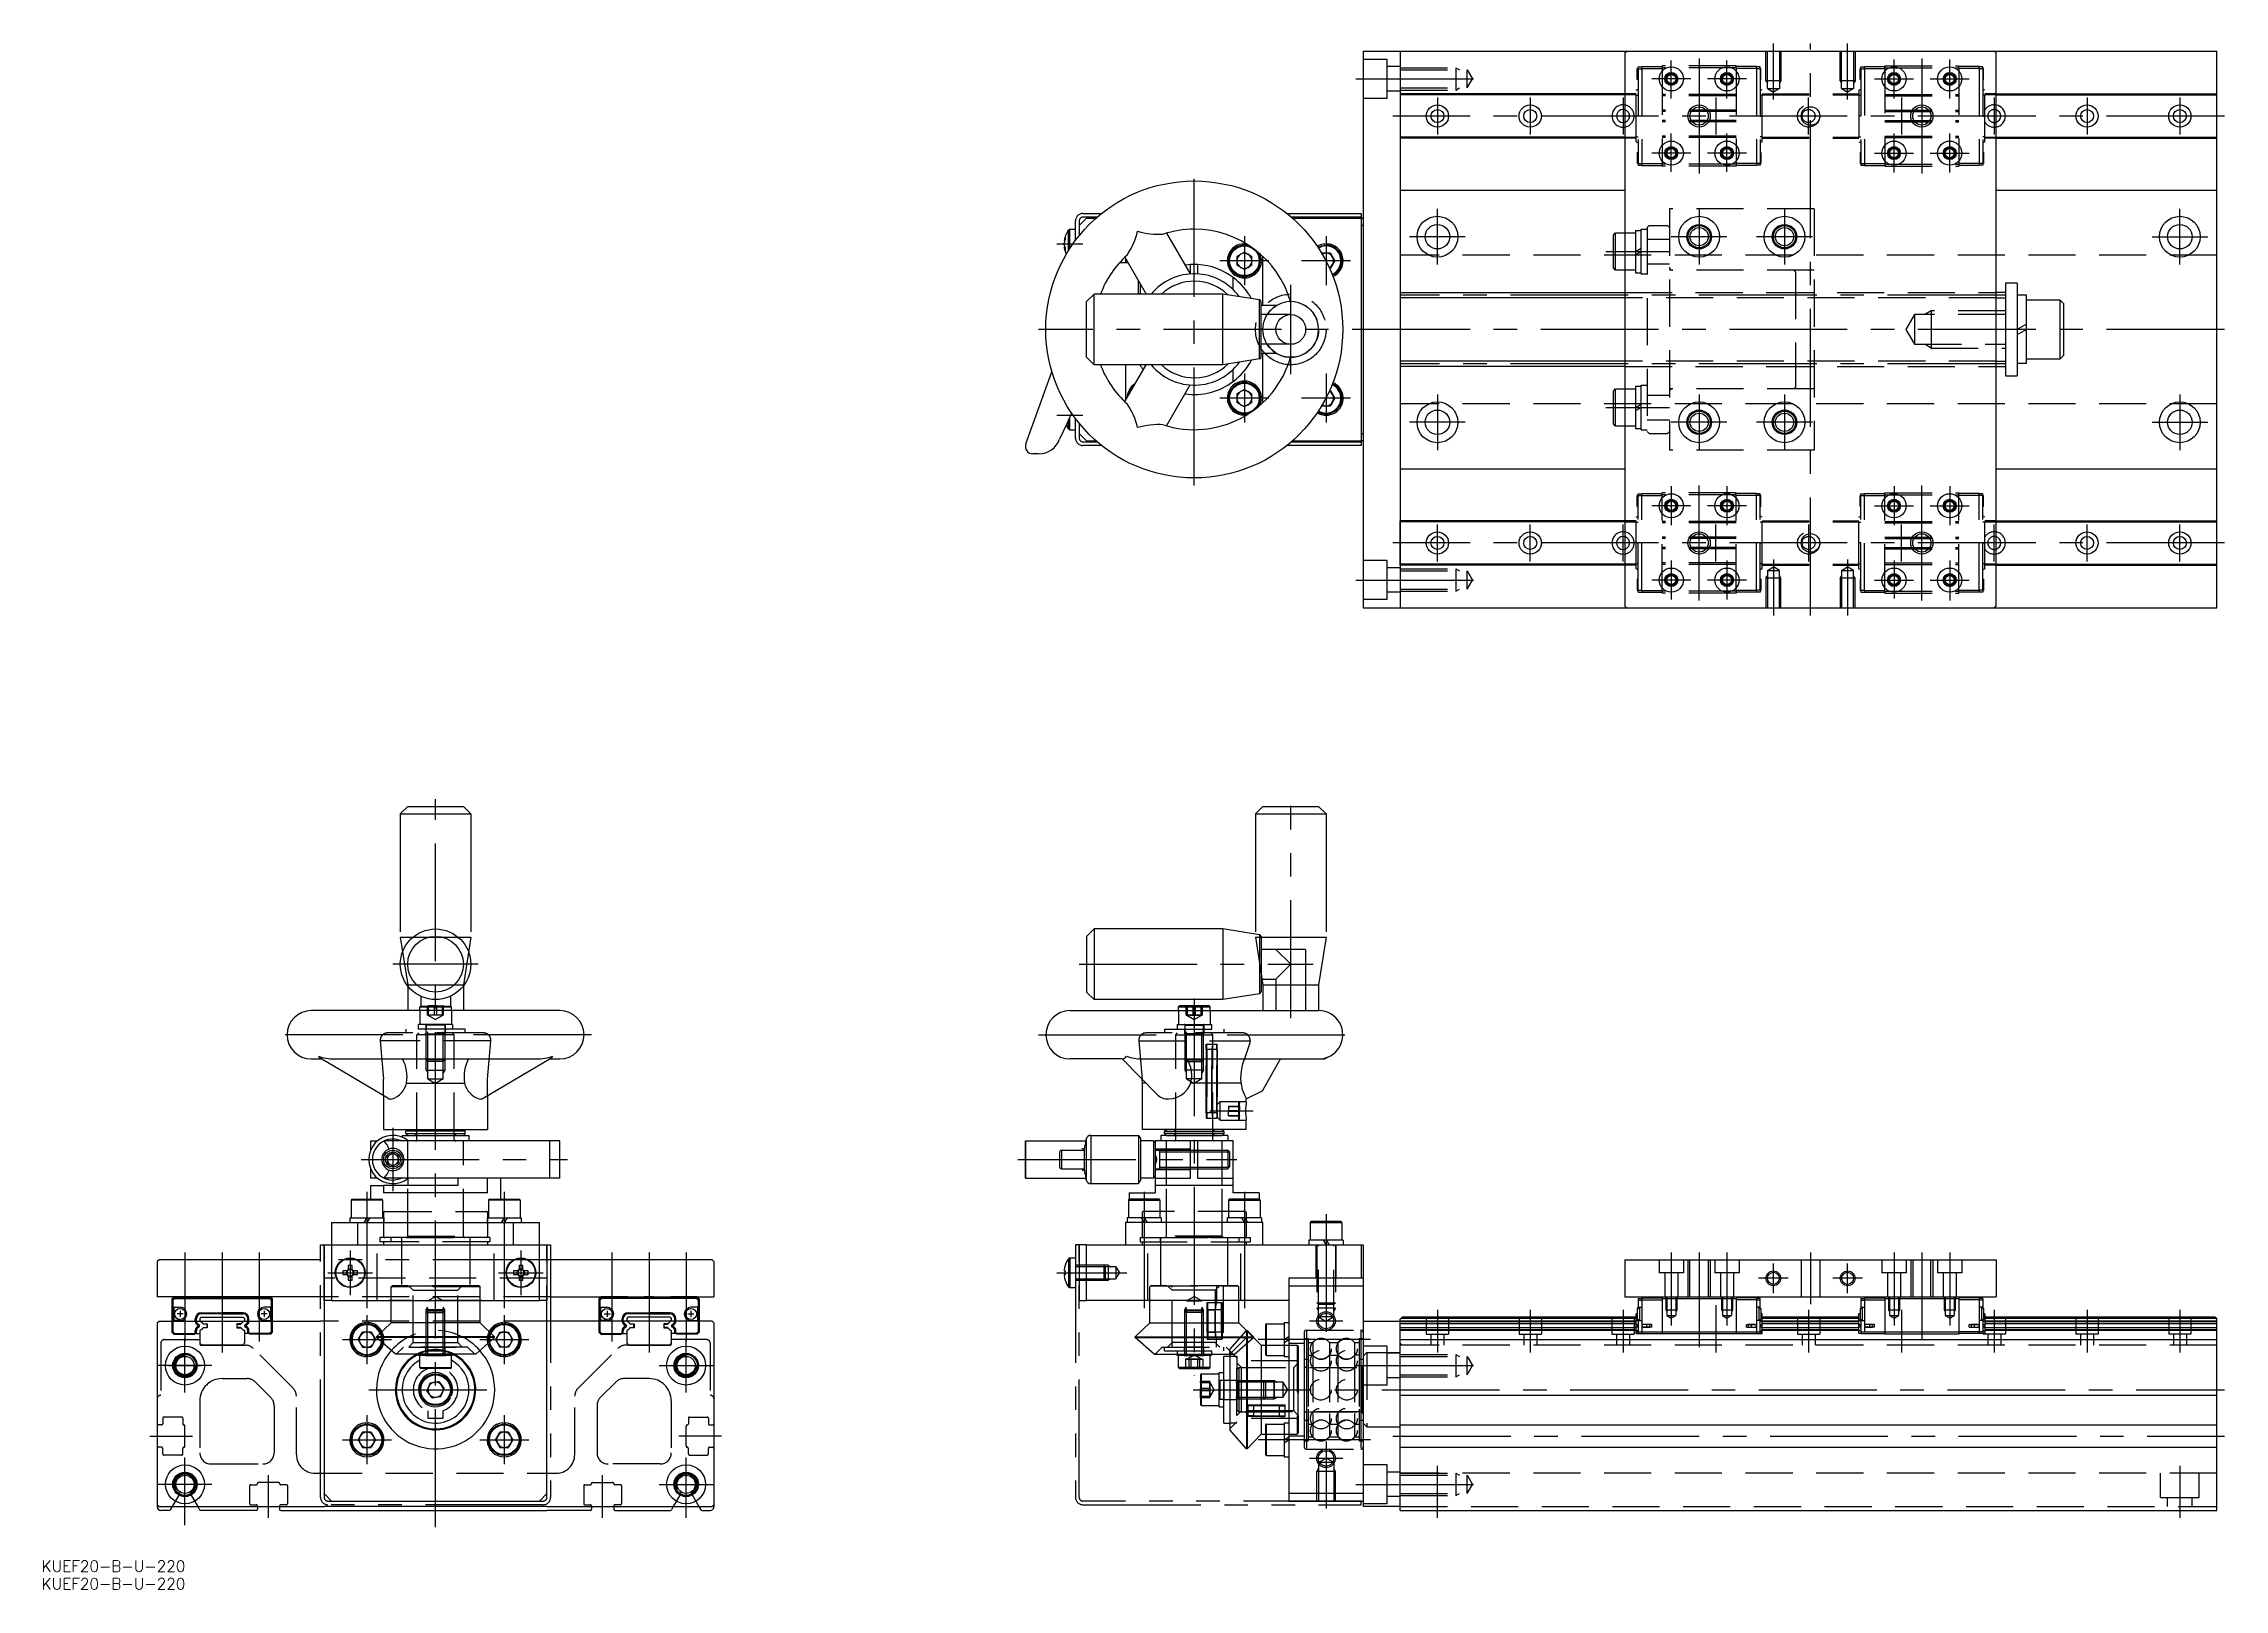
# Model space of a CAD drawing. Extents: x -106 to 482, y -54 to 363.
import ezdxf

# ---------------------------------------------------------------- set-up
doc = ezdxf.new("R2010")
doc.units = 0
for name, pattern in [('CENTER', [50.8, 31.75, -6.35, 6.35, -6.35]), ('DASHED', [19.05, 12.7, -6.35]), ('PHANTOM', [63.5, 31.75, -6.35, 6.35, -6.35, 6.35, -6.35])]:
    doc.linetypes.add(name, pattern=pattern)
doc.layers.get('0').update_dxf_attribs({"linetype": 'CONTINUOUS'})
doc.layers.add('CENTER', color=1, linetype='CENTER')
doc.styles.get("Standard").update_dxf_attribs({"font": 'txt.shx', "height": 3, "bigfont": 'bigfont.shx'})

msp = doc.modelspace()

# ---------------------------------------------------------------- texts
at = {"color": 7, "linetype": 'CONTINUOUS'}
for p in [(-106.1, -49.05), (-106.1, -53.79)]:
    msp.add_text('KUEF20-B-U-220', height=3, dxfattribs=at).set_placement(p)

# ---------------------------------------------------------------- linework, layer by layer
at = {"color": 7, "linetype": 'CONTINUOUS'}
for p, q in [((249.89, 360.59), (479.89, 360.59)), ((249.89, 360.59), (249.89, 210.59)), ((259.89, 360.59), (259.89, 210.59)), ((320.39, 360.09), (320.89, 360.59)), ((320.39, 360.09), (320.39, 211.09)), ((420.39, 360.09), (419.89, 360.59)), ((420.39, 211.09), (420.39, 360.09)), ((479.89, 210.59), (479.89, 360.59)), ((320.39, 349.09), (259.89, 349.09)), ((259.89, 349.09), (259.89, 337.09)), ((320.39, 348.79), (259.89, 348.79)), ((420.39, 349.09), (479.89, 349.09)), ((420.39, 348.79), (479.89, 348.79)), ((320.39, 337.39), (259.89, 337.39)), ((320.39, 337.09), (259.89, 337.09)), ((420.39, 337.39), (479.89, 337.39)), ((420.39, 337.09), (479.89, 337.09)), ((259.89, 323.09), (320.39, 323.09)), ((420.39, 323.09), (479.89, 323.09)), ((170.55, 311.54), (170.55, 312.45)), ((170.55, 306.93), (170.55, 311.54)), ((170.84, 311.65), (170.84, 312.59)), ((170.84, 312.59), (172.39, 312.59)), ((170.84, 307.38), (170.84, 311.65)), ((175.39, 315.59), (173.39, 313.59)), ((175.39, 315.59), (177.93, 315.59)), ((196.91, 311.54), (203.26, 300.55)), ((230.85, 315.59), (249.39, 315.59)), ((249.39, 315.59), (249.39, 255.59)), ((249.39, 315.59), (249.89, 315.59)), ((249.89, 313.59), (249.39, 313.59)), ((317.29, 310.99), (317.89, 311.59)), ((317.89, 301.59), (317.89, 311.59)), ((317.89, 311.59), (320.39, 311.59)), ((169.37, 309.59), (169.37, 309.6)), ((169.37, 309.59), (169.37, 309.55)), ((169.37, 308.43), (169.37, 308.92)), ((169.37, 308.43), (169.37, 308.26)), ((169.37, 307.58), (169.37, 307.64)), ((217.89, 306.45), (215.85, 305.27)), ((217.89, 306.45), (219.93, 305.27)), ((241.07, 306.14), (238.71, 306.14)), ((239.56, 308.33), (239.53, 308.68)), ((240.22, 308.33), (240.25, 308.68)), ((241.07, 306.14), (242.25, 304.09)), ((317.29, 302.19), (317.29, 310.99)), ((184.26, 303.59), (186.49, 303.59)), ((185.66, 305.04), (191.4, 295.09)), ((185.89, 304.64), (185.89, 303.59)), ((186.29, 303.94), (186.32, 303.59)), ((203.39, 300.56), (203.39, 303.06)), ((205.39, 303.06), (203.39, 303.06)), ((205.39, 300.56), (205.39, 303.06)), ((215.85, 305.27), (215.85, 302.91)), ((217.89, 301.74), (215.85, 302.91)), ((219.93, 302.91), (217.89, 301.74)), ((219.93, 302.91), (219.93, 305.27)), ((222.13, 304.43), (222.47, 304.45)), ((222.13, 303.76), (222.47, 303.73)), ((222.89, 292.09), (222.89, 305.26)), ((240.85, 302.05), (241.07, 302.05)), ((242.25, 304.09), (241.07, 302.05)), ((317.89, 301.59), (317.29, 302.19)), ((320.39, 301.59), (317.89, 301.59)), ((177.39, 295.09), (175.39, 293.09)), ((212.06, 295.09), (177.39, 295.09)), ((177.39, 276.09), (177.39, 295.09)), ((189.39, 295.09), (189.39, 298.57)), ((189.89, 295.09), (189.89, 297.71)), ((212.06, 276.09), (212.06, 295.09)), ((221.97, 293.54), (212.06, 295.09)), ((214.89, 296.3), (214.89, 299.59)), ((259.89, 295.59), (320.39, 295.59)), ((422.89, 295.59), (420.39, 295.59)), ((422.89, 298.09), (422.89, 273.09)), ((426.09, 298.09), (422.89, 298.09)), ((422.89, 295.59), (422.89, 275.59)), ((426.09, 298.09), (426.09, 273.09)), ((426.09, 294.79), (426.09, 276.39)), ((428.59, 294.79), (426.09, 294.79)), ((428.59, 276.39), (428.59, 294.79)), ((175.39, 278.09), (175.39, 293.09)), ((221.97, 277.64), (221.97, 293.54)), ((222.39, 278.14), (222.39, 293.05)), ((226.65, 292.09), (222.39, 292.09)), ((230.39, 289.59), (222.39, 289.59)), ((428.59, 293.59), (437.59, 293.59)), ((437.59, 293.59), (437.59, 277.59)), ((437.59, 293.59), (438.59, 292.59)), ((438.59, 292.59), (438.59, 278.59)), ((428.59, 287.04), (426.09, 285.59)), ((428.59, 285.59), (426.09, 284.15)), ((177.39, 276.09), (175.39, 278.09)), ((221.97, 277.64), (212.06, 276.09)), ((230.39, 281.59), (222.39, 281.59)), ((226.65, 279.09), (222.39, 279.09)), ((222.89, 265.93), (222.89, 279.09)), ((428.59, 276.39), (426.09, 276.39)), ((437.59, 277.59), (428.59, 277.59)), ((438.59, 278.59), (437.59, 277.59)), ((159.01, 254.78), (166.06, 274.15)), ((212.06, 276.09), (177.39, 276.09)), ((185.66, 266.15), (191.4, 276.09)), ((185.89, 276.09), (185.89, 266.55)), ((196.91, 259.65), (203.26, 270.64)), ((214.89, 271.59), (214.89, 274.88)), ((320.39, 275.59), (259.89, 275.59)), ((420.39, 275.59), (422.89, 275.59)), ((422.89, 273.09), (426.09, 273.09)), ((217.89, 269.45), (215.85, 268.27)), ((215.85, 268.27), (215.85, 265.91)), ((217.89, 264.74), (215.85, 265.91)), ((217.89, 269.45), (219.93, 268.27)), ((219.93, 265.91), (217.89, 264.74)), ((219.93, 265.91), (219.93, 268.27)), ((222.13, 267.43), (222.47, 267.45)), ((222.13, 266.76), (222.47, 266.73)), ((238.71, 265.05), (241.07, 265.05)), ((241.07, 269.14), (240.85, 269.14)), ((241.07, 269.14), (242.25, 267.09)), ((242.25, 267.09), (241.07, 265.05)), ((317.29, 268.99), (317.89, 269.59)), ((317.29, 260.19), (317.29, 268.99)), ((317.89, 259.59), (317.89, 269.59)), ((317.89, 269.59), (320.39, 269.59)), ((170.55, 258.74), (170.55, 261.3)), ((170.84, 258.59), (170.84, 261.95)), ((170.84, 258.59), (172.39, 258.59)), ((173.39, 260.32), (173.39, 257.59)), ((317.89, 259.59), (317.29, 260.19)), ((320.39, 259.59), (317.89, 259.59)), ((173.39, 257.59), (175.39, 255.59)), ((175.39, 255.59), (177.93, 255.59)), ((230.85, 255.59), (249.39, 255.59)), ((249.39, 257.59), (249.89, 257.59)), ((249.89, 255.59), (249.39, 255.59)), ((162.47, 252.09), (160.89, 252.09)), ((259.89, 248.09), (320.39, 248.09)), ((420.39, 248.09), (479.89, 248.09)), ((320.39, 234.09), (259.89, 234.09)), ((259.89, 222.09), (259.89, 234.09)), ((320.39, 233.79), (259.89, 233.79)), ((420.39, 234.09), (479.89, 234.09)), ((420.39, 233.79), (479.89, 233.79)), ((320.39, 222.39), (259.89, 222.39)), ((320.39, 222.09), (259.89, 222.09)), ((420.39, 222.39), (479.89, 222.39)), ((420.39, 222.09), (479.89, 222.09)), ((249.89, 210.59), (479.89, 210.59)), ((320.39, 211.09), (320.89, 210.59)), ((420.39, 211.09), (419.89, 210.59)), ((177.39, 124.1), (175.39, 122.1)), ((212.06, 124.1), (177.39, 124.1)), ((177.39, 124.1), (177.39, 105.1)), ((212.06, 124.1), (212.06, 105.1)), ((221.97, 122.55), (212.06, 124.1)), ((175.39, 122.1), (175.39, 107.1)), ((221.97, 122.55), (221.97, 106.65)), ((222.39, 122.06), (222.39, 107.14)), ((226.39, 118.6), (222.39, 118.6)), ((226.39, 118.6), (230.39, 114.6)), ((234.39, 118.6), (226.39, 118.6)), ((234.39, 118.6), (234.39, 102.1)), ((230.39, 114.6), (226.39, 110.6)), ((-4, 105.98), (-4, 103.3)), ((4, 105.98), (4, 103.3)), ((177.39, 105.1), (175.39, 107.1)), ((221.97, 106.65), (212.06, 105.1)), ((222.39, 110.6), (226.39, 110.6)), ((226.39, 110.6), (226.39, 102.1)), ((33.5, 102.1), (-33.5, 102.1)), ((-4.25, 102.1), (-4.25, 103.05)), ((4.25, 103.05), (-4.25, 103.05)), ((-4, 103.3), (4, 103.3)), ((4.25, 102.1), (4.25, 103.05)), ((170.91, 102.1), (237.91, 102.1)), ((212.06, 105.1), (177.39, 105.1)), ((200.16, 102.1), (200.16, 103.15)), ((200.16, 103.15), (208.66, 103.15)), ((208.41, 103.4), (200.41, 103.4)), ((208.66, 102.1), (208.66, 103.15)), ((-33.5, 89.1), (-30.79, 89.1)), ((-12.87, 78.5), (-31.07, 89.28)), ((-27.34, 89.1), (27.26, 89.1)), ((12.87, 78.5), (31.07, 89.28)), ((30.76, 89.1), (33.5, 89.1)), ((184.94, 89.1), (170.91, 89.1)), ((194.26, 79.63), (184.94, 89.1)), ((190.2, 89.1), (239.48, 89.1)), ((222.74, 80.52), (227.58, 89.1)), ((239.48, 89.1), (240.88, 89.82)), ((-7.79, 82.6), (7.79, 82.6)), ((190.41, 82.6), (190.32, 83.63)), ((190.41, 70.1), (190.41, 82.6)), ((191.34, 82.6), (190.41, 82.6)), ((216.97, 82.6), (203.41, 82.6)), ((-14, 79.17), (-14, 70.1)), ((14, 79.17), (14, 70.1)), ((218.41, 78.31), (222.74, 80.52)), ((218.41, 77.58), (218.41, 78.31)), ((218.41, 70.1), (218.41, 72.61)), ((-17.47, 64.57), (-17.47, 67)), ((-17.47, 67), (-15.65, 67)), ((-14, 70.1), (14, 70.1)), ((30.82, 67), (-13.86, 67)), ((-9, 68.5), (9, 68.5)), ((-9, 68.5), (-9, 68)), ((-8, 69.6), (-7.5, 70.1)), ((8, 69.6), (-8, 69.6)), ((-8, 69), (-8, 69.6)), ((-8, 69), (8, 69)), ((-8, 69), (-7.5, 68.5)), ((8, 69.6), (7.5, 70.1)), ((8, 69), (7.5, 68.5)), ((8, 69), (8, 69.6)), ((9, 68.5), (9, 67)), ((30.82, 57), (30.82, 67)), ((33.5, 67), (30.82, 67)), ((33.5, 57), (33.5, 67)), ((158.89, 57), (158.89, 67)), ((158.89, 67), (159.01, 67)), ((159.01, 57), (159.01, 67)), ((159.01, 67), (175.27, 67)), ((174.77, 64.84), (174.77, 59.16)), ((175.27, 67.53), (175.27, 56.47)), ((176.53, 68.5), (176.53, 55.5)), ((176.53, 68.5), (189.39, 68.5)), ((189.39, 68.5), (189.39, 55.5)), ((189.39, 68.5), (189.89, 67.63)), ((189.89, 67.63), (189.89, 56.37)), ((193.39, 67), (189.89, 67)), ((218.41, 70.1), (190.41, 70.1)), ((193.39, 67), (193.89, 66.5)), ((193.39, 67), (193.39, 57)), ((193.89, 67), (193.89, 65.74)), ((203.39, 67), (193.89, 67)), ((193.89, 65.74), (193.89, 58.26)), ((213.39, 68.5), (195.39, 68.5)), ((195.39, 68.5), (195.39, 67)), ((196.39, 69.6), (196.89, 70.1)), ((196.39, 69.6), (212.39, 69.6)), ((196.39, 69), (196.39, 69.6)), ((212.39, 69), (196.39, 69)), ((196.39, 69), (196.89, 68.5)), ((196.89, 68.5), (211.89, 68.5)), ((211.89, 70.1), (196.93, 70.1)), ((209.94, 70.1), (198.84, 70.1)), ((203.39, 57), (203.39, 67)), ((205.39, 67), (203.39, 67)), ((205.39, 57), (205.39, 67)), ((214.89, 67), (205.39, 67)), ((212.39, 69.6), (211.89, 70.1)), ((212.39, 69), (211.89, 68.5)), ((212.39, 69.6), (212.39, 69)), ((213.39, 68.5), (213.39, 67)), ((214.89, 57), (214.89, 67)), ((-17.47, 57), (-17.47, 59.43)), ((-11.5, 63.73), (-13, 62.87)), ((-13, 62.87), (-13, 61.13)), ((-13, 61.13), (-11.5, 60.27)), ((-10, 62.87), (-11.5, 63.73)), ((-11.5, 60.27), (-10, 61.13)), ((-10, 61.13), (-10, 62.87)), ((168.09, 64), (168.09, 60)), ((168.59, 64.5), (174.77, 64.5)), ((168.59, 64.5), (168.59, 59.5)), ((168.59, 59.5), (174.77, 59.5)), ((203.39, 64.5), (205.39, 64.5)), ((203.39, 59.5), (205.39, 59.5)), ((-17.5, 55), (-17.5, 51.3)), ((-17.5, 55), (-14, 55)), ((-15.65, 57), (-17.47, 57)), ((6, 55), (-14, 55)), ((-14, 55), (-14, 53)), ((14, 53), (-14, 53)), ((30.82, 57), (-13.86, 57)), ((-7.5, 56.88), (-7.5, 55)), ((6, 57), (6, 55)), ((14, 53), (14, 57)), ((17.5, 57), (17.5, 51.3)), ((33.5, 57), (30.82, 57)), ((158.89, 57), (159.01, 57)), ((159.01, 57), (175.27, 57)), ((176.53, 55.5), (189.39, 55.5)), ((186.89, 53), (193.89, 53)), ((186.89, 53), (186.89, 51.3)), ((189.39, 55.5), (189.89, 56.37)), ((193.39, 57), (189.89, 57)), ((193.39, 57), (193.89, 57.5)), ((193.89, 58.26), (193.89, 57)), ((193.89, 57), (193.89, 55)), ((193.89, 57), (203.39, 57)), ((214.89, 55), (193.89, 55)), ((193.89, 55), (193.89, 53)), ((196.89, 55), (196.89, 57)), ((205.39, 57), (214.89, 57)), ((211.89, 55), (211.89, 57)), ((214.89, 55), (214.89, 57)), ((214.89, 53), (214.89, 55)), ((221.89, 53), (214.89, 53)), ((221.89, 53), (221.89, 51.3)), ((-14.25, 51.05), (-22.75, 51.05)), ((-22.75, 51.05), (-22.75, 46.3)), ((-22.5, 51.3), (-14.5, 51.3)), ((-14.25, 51.05), (-14.25, 46.3)), ((22.75, 51.05), (14.25, 51.05)), ((14.25, 51.05), (14.25, 46.3)), ((14.5, 51.3), (22.5, 51.3)), ((22.75, 51.05), (22.75, 46.3)), ((186.64, 51.05), (195.14, 51.05)), ((186.64, 51.05), (186.64, 46.3)), ((194.89, 51.3), (186.89, 51.3)), ((195.14, 51.05), (195.14, 46.3)), ((213.64, 51.05), (222.14, 51.05)), ((213.64, 51.05), (213.64, 46.3)), ((221.89, 51.3), (213.89, 51.3)), ((222.14, 51.05), (222.14, 46.3)), ((-28, 45), (-21.02, 45)), ((-28, 45), (-28, 39)), ((-23.1, 46.3), (-23.1, 45)), ((-23.1, 46.3), (-13.9, 46.3)), ((-21.02, 45), (21.02, 45)), ((-21.02, 45), (-21.02, 39)), ((-18.5, 46.3), (-19.31, 45)), ((-17.69, 46.3), (-18.5, 45)), ((-13.9, 46.3), (-13.9, 45)), ((13.9, 46.3), (13.9, 45)), ((13.9, 46.3), (23.1, 46.3)), ((18.5, 46.3), (17.69, 45)), ((19.31, 46.3), (18.5, 45)), ((21.02, 45), (28, 45)), ((21.02, 39), (21.02, 45)), ((23.1, 46.3), (23.1, 45)), ((28, 24), (28, 45)), ((222.89, 45), (185.89, 45)), ((185.89, 45), (185.89, 39)), ((186.29, 46.3), (186.29, 45)), ((195.47, 46.3), (186.29, 46.3)), ((190.08, 46.3), (190.89, 45)), ((190.89, 46.3), (191.7, 45)), ((195.47, 46.3), (195.47, 45)), ((213.29, 46.3), (213.29, 45)), ((222.47, 46.3), (213.29, 46.3)), ((217.08, 46.3), (217.89, 45)), ((217.89, 46.3), (218.7, 45)), ((222.47, 46.3), (222.47, 45)), ((222.89, 39), (222.89, 45)), ((235.64, 45.05), (239.89, 45.05)), ((235.64, 45.05), (235.64, 40.3)), ((239.89, 45.3), (235.89, 45.3)), ((243.89, 45.3), (239.89, 45.3)), ((239.89, 45.05), (244.14, 45.05)), ((244.14, 45.05), (244.14, 40.3)), ((-30, 24), (-30, 39)), ((-30, 39), (-28, 39)), ((-28, 39), (-28, 24)), ((-28, 39), (28, 39)), ((28, 39), (30, 39)), ((30, 39), (30, 24)), ((170.55, 35.35), (170.55, 31.5)), ((170.84, 35.5), (172.39, 35.5)), ((170.84, 35.5), (170.84, 31.5)), ((172.39, 35.5), (172.39, 31.5)), ((173.39, 39), (173.39, 24)), ((175.39, 39), (173.39, 39)), ((175.39, 39), (249.89, 39)), ((175.39, 24), (175.39, 39)), ((235.29, 40.3), (235.29, 39)), ((244.49, 40.3), (235.29, 40.3)), ((239.08, 40.3), (239.89, 39)), ((239.89, 40.3), (240.7, 39)), ((244.49, 40.3), (244.49, 39)), ((249.39, 39), (249.39, 30)), ((249.89, 39), (249.89, -31.5)), ((-74.5, 35), (-75, 34.5)), ((-75, 34.5), (-75, 33)), ((-75, 33), (-75, 25)), ((-31, 35), (-74.5, 35)), ((-23.87, 32.02), (-24.98, 32.02)), ((-24.98, 30.99), (-23.87, 30.99)), ((-23.98, 32.02), (-23.98, 30.99)), ((-23.51, 33.48), (-23.51, 32.37)), ((-22.48, 32.48), (-23.51, 32.48)), ((-23.51, 30.63), (-23.51, 29.52)), ((-23.51, 30.52), (-22.48, 30.52)), ((-22.48, 32.37), (-22.48, 33.48)), ((-22.48, 29.52), (-22.48, 30.63)), ((-21.02, 32.02), (-22.13, 32.02)), ((-22.13, 30.99), (-21.02, 30.99)), ((-22.02, 30.99), (-22.02, 32.02)), ((22.13, 32.02), (21.02, 32.02)), ((21.02, 30.99), (22.13, 30.99)), ((22.02, 32.02), (22.02, 30.99)), ((22.48, 33.48), (22.48, 32.37)), ((23.52, 32.48), (22.48, 32.48)), ((22.48, 30.63), (22.48, 29.52)), ((22.48, 30.52), (23.52, 30.52)), ((23.52, 32.37), (23.52, 33.48)), ((23.52, 29.52), (23.52, 30.63)), ((24.98, 32.02), (23.87, 32.02)), ((23.87, 30.99), (24.98, 30.99)), ((23.98, 30.99), (23.98, 32.02)), ((74.5, 35), (31, 35)), ((74.5, 35), (75, 34.5)), ((74.5, 35), (75, 34.5)), ((75, 34.5), (75, 25)), ((75, 34.5), (75, 33)), ((75, 33), (75, 25)), ((169.37, 32.37), (169.37, 32.02)), ((169.37, 32.02), (169.62, 32.02)), ((169.62, 30.99), (169.37, 30.99)), ((169.37, 30.99), (169.37, 30.63)), ((169.62, 33.48), (169.6, 33.49)), ((169.6, 29.51), (169.62, 29.52)), ((170.55, 31.5), (170.55, 27.65)), ((170.84, 31.5), (170.84, 27.5)), ((172.39, 31.5), (172.39, 27.5)), ((173.39, 33.5), (172.59, 33.5)), ((172.59, 29.5), (173.39, 29.5)), ((229.89, 30), (229.89, 24)), ((249.39, 30), (229.89, 30)), ((249.89, 30), (249.39, 30)), ((320.39, 35), (420.39, 35)), ((320.39, 35), (320.39, 25)), ((420.39, 35), (420.39, 25)), ((-31, 25), (-75, 25)), ((-70.5, 25), (-71, 24.5)), ((-71, 24.5), (-71, 18.5)), ((-70.3, 24.7), (-70.8, 24.2)), ((-70.8, 24.2), (-70.8, 18.5)), ((-70.25, 24.6), (-70.75, 24.1)), ((-70.75, 24.1), (-70.75, 22.2)), ((-70.5, 25), (-63.3, 25)), ((-70.3, 24.7), (-44.7, 24.7)), ((-70.25, 24.6), (-44.75, 24.6)), ((-62.9, 24.75), (-63.3, 25)), ((-62.9, 24.75), (-52.1, 24.75)), ((-58.7, 25), (-59.1, 24.75)), ((-58.7, 25), (-56.3, 25)), ((-56.3, 25), (-55.9, 24.75)), ((-52.1, 24.75), (-51.7, 25)), ((-51.7, 25), (-44.5, 25)), ((-44.75, 24.6), (-44.25, 24.1)), ((-44.7, 24.7), (-44.2, 24.2)), ((-44.5, 25), (-44, 24.5)), ((-44.25, 24.1), (-44.25, 22.2)), ((-44.2, 24.2), (-44.2, 18.5)), ((-44, 24.5), (-44, 18.5)), ((-30, 24), (-30, -28)), ((-28, 24), (-30, 24)), ((-28, 24), (28, 24)), ((-12, 18), (-12, 24)), ((12, 18), (12, 24)), ((30, 24), (28, 24)), ((30, -28), (30, 24)), ((31, 25), (75, 25)), ((44.5, 25), (44, 24.5)), ((44, 24.5), (44, 18.5)), ((44.7, 24.7), (44.2, 24.2)), ((44.2, 24.2), (44.2, 18.5)), ((44.75, 24.6), (44.25, 24.1)), ((44.25, 24.1), (44.25, 22.2)), ((51.7, 25), (44.5, 25)), ((70.3, 24.7), (44.7, 24.7)), ((70.25, 24.6), (44.75, 24.6)), ((52.1, 24.75), (51.7, 25)), ((62.9, 24.75), (52.1, 24.75)), ((56.3, 25), (55.9, 24.75)), ((58.7, 25), (56.3, 25)), ((58.7, 25), (59.1, 24.75)), ((62.9, 24.75), (63.3, 25)), ((70.5, 25), (63.3, 25)), ((70.25, 24.6), (70.75, 24.1)), ((70.3, 24.7), (70.8, 24.2)), ((70.5, 25), (71, 24.5)), ((70.75, 24.1), (70.75, 22.2)), ((70.8, 24.2), (70.8, 18.5)), ((71, 24.5), (71, 18.5)), ((170.84, 27.5), (172.39, 27.5)), ((173.39, 24), (175.39, 24)), ((229.89, 24), (175.39, 24)), ((192.39, 18), (192.39, 24)), ((216.39, 18), (216.39, 24)), ((229.89, 28), (229.89, -28)), ((229.89, 28), (249.89, 28)), ((320.39, 25), (420.39, 25)), ((323.94, 24.6), (323.94, 24.1)), ((323.94, 24.6), (324.94, 24.6)), ((323.94, 24.1), (323.94, 22.2)), ((323.94, 24.1), (324.94, 24.1)), ((324.94, 24.7), (330.44, 24.7)), ((324.94, 24.7), (324.94, 15.1)), ((324.94, 24.2), (330.44, 24.2)), ((330.44, 25), (330.44, 24.5)), ((350.34, 24.5), (330.44, 24.5)), ((330.44, 24.5), (330.44, 15.5)), ((350.34, 25), (350.34, 15)), ((355.84, 24.7), (350.34, 24.7)), ((355.84, 24.2), (350.34, 24.2)), ((355.84, 24.7), (355.84, 15.1)), ((356.84, 24.6), (355.84, 24.6)), ((356.84, 24.1), (355.84, 24.1)), ((356.84, 21.9), (356.84, 24.6)), ((383.94, 24.6), (384.94, 24.6)), ((383.94, 24.6), (383.94, 21.9)), ((383.94, 24.1), (384.94, 24.1)), ((384.94, 24.7), (390.44, 24.7)), ((384.94, 24.7), (384.94, 15.6)), ((384.94, 24.2), (390.44, 24.2)), ((390.44, 25), (390.44, 24.5)), ((410.34, 24.5), (390.44, 24.5)), ((390.44, 24.5), (390.44, 15.5)), ((410.34, 25), (410.34, 15)), ((415.84, 24.7), (410.34, 24.7)), ((415.84, 24.2), (410.34, 24.2)), ((415.84, 24.7), (415.84, 15.1)), ((416.84, 24.6), (415.84, 24.6)), ((416.84, 24.1), (415.84, 24.1)), ((416.84, 24.6), (416.84, 21.9)), ((-75, 18), (-74.5, 18.5)), ((-75, 18), (-75, -31)), ((-74.5, 18.5), (-31, 18.5)), ((-70.75, 22.2), (-68.8, 22.2)), ((-68.8, 18.6), (-70.75, 18.6)), ((-70.75, 18.6), (-70.75, 18.5)), ((-70.55, 22.2), (-70.55, 18.6)), ((-68, 20.4), (-69.6, 20.4)), ((-68.8, 21.2), (-68.8, 19.6)), ((-64.73, 18.51), (-64.73, 19.13)), ((-64.43, 19.13), (-64.73, 19.13)), ((-64.73, 18.51), (-64.43, 18.51)), ((-64.43, 18.51), (-64.43, 19.13)), ((-63.2, 19.5), (-63.5, 19.2)), ((-63.5, 19.2), (-63.5, 18.5)), ((-63.2, 19.5), (-51.8, 19.5)), ((-63.13, 20.43), (-63.13, 20.73)), ((-63.13, 20.73), (-57.5, 20.73)), ((-57.5, 20.43), (-63.13, 20.43)), ((-57.5, 20.73), (-57.5, 20.43)), ((-51.87, 20.73), (-57.5, 20.73)), ((-57.5, 20.43), (-51.87, 20.43)), ((-51.87, 20.43), (-51.87, 20.73)), ((-51.8, 19.5), (-51.5, 19.2)), ((-51.5, 19.2), (-51.5, 18.5)), ((-50.57, 19.13), (-50.27, 19.13)), ((-50.57, 18.51), (-50.57, 19.13)), ((-50.27, 18.51), (-50.57, 18.51)), ((-50.27, 18.51), (-50.27, 19.13)), ((-45.4, 20.4), (-47, 20.4)), ((-44.25, 22.2), (-46.2, 22.2)), ((-46.2, 21.2), (-46.2, 19.6)), ((-46.2, 18.6), (-44.25, 18.6)), ((-44.45, 22.2), (-44.45, 18.6)), ((-44.25, 18.6), (-44.25, 18.5)), ((-18.83, 17.74), (-18.86, 18.09)), ((-18.17, 17.74), (-18.14, 18.09)), ((-15.92, 14.21), (-12, 18)), ((12, 18), (-12, 18)), ((15.92, 14.21), (12, 18)), ((18.17, 17.74), (18.14, 18.09)), ((18.83, 17.74), (18.86, 18.09)), ((74.5, 18.5), (31, 18.5)), ((44.25, 22.2), (46.2, 22.2)), ((44.25, 18.6), (44.25, 18.5)), ((46.2, 18.6), (44.25, 18.6)), ((44.45, 22.2), (44.45, 18.6)), ((45.4, 20.4), (47, 20.4)), ((46.2, 21.2), (46.2, 19.6)), ((50.57, 19.13), (50.27, 19.13)), ((50.27, 18.51), (50.27, 19.13)), ((50.27, 18.51), (50.57, 18.51)), ((50.57, 18.51), (50.57, 19.13)), ((51.8, 19.5), (51.5, 19.2)), ((51.5, 19.2), (51.5, 18.5)), ((63.2, 19.5), (51.8, 19.5)), ((51.87, 20.43), (51.87, 20.73)), ((51.87, 20.73), (57.5, 20.73)), ((57.5, 20.43), (51.87, 20.43)), ((63.13, 20.73), (57.5, 20.73)), ((57.5, 20.73), (57.5, 20.43)), ((57.5, 20.43), (63.13, 20.43)), ((63.13, 20.43), (63.13, 20.73)), ((63.2, 19.5), (63.5, 19.2)), ((63.5, 19.2), (63.5, 18.5)), ((64.43, 19.13), (64.73, 19.13)), ((64.43, 18.51), (64.43, 19.13)), ((64.73, 18.51), (64.43, 18.51)), ((64.73, 18.51), (64.73, 19.13)), ((68, 20.4), (69.6, 20.4)), ((70.75, 22.2), (68.8, 22.2)), ((68.8, 21.2), (68.8, 19.6)), ((68.8, 18.6), (70.75, 18.6)), ((70.55, 22.2), (70.55, 18.6)), ((70.75, 18.6), (70.75, 18.5)), ((74.5, 18.5), (75, 18)), ((75, 18), (74.5, 18.5)), ((75, 18), (75, -31)), ((188.46, 14.21), (192.39, 18)), ((192.39, 18), (204.39, 18)), ((204.39, 18), (216.39, 18)), ((216.39, 18), (222.39, 12)), ((223.84, 9.25), (223.84, 17.75)), ((223.84, 17.75), (228.59, 17.75)), ((228.59, 18.09), (229.89, 18.09)), ((228.59, 18.09), (228.59, 8.9)), ((249.89, 18.5), (259.89, 18.5)), ((260.39, 19.5), (259.89, 19)), ((259.89, -32.5), (259.89, 19)), ((323.44, 18.46), (259.89, 18.46)), ((323.44, 18.25), (259.89, 18.25)), ((323.44, 17.7), (259.89, 17.7)), ((323.44, 19.2), (260.09, 19.2)), ((323.44, 19.5), (260.39, 19.5)), ((323.44, 20.43), (323.74, 20.61)), ((323.44, 15.1), (323.44, 20.43)), ((323.44, 19.13), (323.74, 19.13)), ((323.94, 18.51), (323.44, 18.51)), ((323.94, 17.38), (323.44, 17.64)), ((324.34, 21.9), (323.74, 21.9)), ((323.74, 21.9), (323.74, 18.9)), ((323.74, 18.9), (324.34, 18.9)), ((323.94, 21.9), (323.94, 22.2)), ((323.94, 22.2), (324.94, 22.2)), ((323.94, 18.9), (323.94, 15.1)), ((323.94, 18.6), (324.94, 18.6)), ((324.34, 22.2), (324.34, 18.6)), ((356.84, 22.2), (355.84, 22.2)), ((356.84, 18.6), (355.84, 18.6)), ((356.44, 22.2), (356.44, 18.6)), ((357.04, 21.9), (356.44, 21.9)), ((356.44, 18.9), (357.04, 18.9)), ((356.84, 15.1), (356.84, 18.9)), ((356.84, 18.51), (357.34, 18.51)), ((356.84, 17.38), (357.34, 17.64)), ((357.04, 21.9), (357.04, 18.9)), ((357.34, 20.43), (357.04, 20.61)), ((357.34, 19.13), (357.04, 19.13)), ((357.34, 15.1), (357.34, 20.43)), ((383.44, 19.5), (357.34, 19.5)), ((383.44, 19.2), (357.34, 19.2)), ((383.44, 18.46), (357.34, 18.46)), ((383.44, 18.25), (357.34, 18.25)), ((383.44, 17.7), (357.34, 17.7)), ((383.44, 20.43), (383.74, 20.61)), ((383.44, 15.1), (383.44, 20.43)), ((383.44, 19.13), (383.74, 19.13)), ((383.94, 18.51), (383.44, 18.51)), ((383.44, 17.55), (383.44, 17.64)), ((383.94, 17.38), (383.44, 17.64)), ((384.34, 21.9), (383.74, 21.9)), ((383.74, 21.9), (383.74, 18.9)), ((383.74, 18.9), (384.34, 18.9)), ((383.94, 22.2), (384.94, 22.2)), ((383.94, 18.6), (383.94, 18.9)), ((383.94, 18.6), (384.94, 18.6)), ((383.94, 18.6), (383.94, 15.6)), ((384.34, 22.2), (384.34, 18.6)), ((416.84, 22.2), (415.84, 22.2)), ((416.84, 18.6), (415.84, 18.6)), ((416.44, 22.2), (416.44, 18.6)), ((417.04, 21.9), (416.44, 21.9)), ((416.44, 18.9), (417.04, 18.9)), ((416.84, 18.9), (416.84, 15.1)), ((416.84, 18.51), (417.34, 18.51)), ((416.84, 17.38), (417.34, 17.64)), ((417.04, 21.9), (417.04, 18.9)), ((417.34, 20.43), (417.04, 20.61)), ((417.34, 19.13), (417.04, 19.13)), ((417.34, 20.43), (417.34, 15.1)), ((479.39, 19.5), (417.34, 19.5)), ((479.69, 19.2), (417.34, 19.2)), ((479.89, 18.46), (417.34, 18.46)), ((479.89, 18.25), (417.34, 18.25)), ((479.89, 17.7), (417.34, 17.7)), ((417.34, 17.55), (417.34, 17.64)), ((479.39, 19.5), (479.89, 19)), ((479.89, -32.5), (479.89, 19)), ((-20.86, 13.5), (-19.68, 15.54)), ((-20.86, 13.5), (-19.68, 11.46)), ((-17.32, 15.54), (-19.68, 15.54)), ((-17.32, 15.54), (-16.14, 13.5)), ((-16.14, 13.5), (-17.32, 11.46)), ((15.92, 14.21), (-15.92, 14.21)), ((-15.92, 14.07), (-15.92, 14.21)), ((15.92, 14.07), (-15.92, 14.07)), ((-10.82, 9.56), (-15.92, 14.07)), ((10.82, 9.56), (15.92, 14.07)), ((15.92, 14.07), (15.92, 14.21)), ((17.32, 15.54), (16.14, 13.5)), ((16.14, 13.5), (17.32, 11.46)), ((17.32, 15.54), (19.68, 15.54)), ((20.86, 13.5), (19.68, 15.54)), ((20.86, 13.5), (19.68, 11.46)), ((188.46, 14.21), (204.39, 14.21)), ((188.46, 14.07), (188.46, 14.21)), ((193.57, 9.56), (188.46, 14.07)), ((188.46, 14.07), (204.39, 14.07)), ((204.39, 14.21), (220.31, 14.21)), ((204.39, 14.07), (220.31, 14.07)), ((213.95, 9.56), (218.46, 14.07)), ((218.46, 15.92), (218.46, -15.92)), ((218.46, 15.92), (218.6, 15.92)), ((218.6, 15.92), (218.6, -15.92)), ((218.6, 15.92), (220.31, 14.21)), ((220.31, 14.21), (220.31, 14.07)), ((222.39, 12), (222.39, -12)), ((222.39, 12), (223.59, 12)), ((223.59, 17.5), (223.59, 9.5)), ((228.59, 13.52), (229.89, 14.33)), ((228.59, 12.71), (229.89, 13.52)), ((323.44, 16.7), (259.89, 16.7)), ((323.44, 16.15), (259.89, 16.15)), ((323.44, 15.94), (259.89, 15.94)), ((259.89, 13.5), (479.89, 13.5)), ((323.94, 17.29), (323.44, 17.55)), ((323.94, 17.11), (323.44, 16.85)), ((323.94, 17.02), (323.44, 16.76)), ((323.94, 15.89), (323.44, 15.89)), ((323.44, 15.6), (357.34, 15.6)), ((323.44, 15.1), (357.34, 15.1)), ((323.94, 17.11), (323.94, 17.11)), ((327.64, 17.6), (324.94, 17.6)), ((327.64, 16.8), (324.94, 16.8)), ((327.14, 17.55), (325.29, 17.55)), ((325.29, 16.85), (327.14, 16.85)), ((325.74, 17.55), (325.74, 17.6)), ((325.74, 16.8), (325.74, 16.85)), ((326.2, 17.55), (326.2, 17.6)), ((326.2, 16.8), (326.2, 16.85)), ((326.34, 16.85), (326.34, 17.55)), ((327.14, 16.85), (327.14, 17.55)), ((327.64, 16.8), (327.64, 17.6)), ((330.44, 15.5), (330.44, 15)), ((353.14, 17.6), (355.84, 17.6)), ((353.14, 16.8), (353.14, 17.6)), ((353.14, 16.8), (355.84, 16.8)), ((355.49, 17.55), (353.64, 17.55)), ((353.64, 17.55), (353.64, 16.85)), ((353.64, 16.85), (355.49, 16.85)), ((354.44, 17.55), (354.44, 16.85)), ((354.58, 17.55), (354.58, 17.6)), ((354.58, 16.8), (354.58, 16.85)), ((355.04, 17.55), (355.04, 17.6)), ((355.04, 16.8), (355.04, 16.85)), ((356.84, 17.29), (357.34, 17.55)), ((356.84, 17.11), (356.84, 17.11)), ((356.84, 17.11), (357.34, 16.85)), ((356.84, 17.02), (357.34, 16.76)), ((356.84, 15.89), (357.34, 15.89)), ((383.44, 16.7), (357.34, 16.7)), ((383.44, 16.15), (357.34, 16.15)), ((383.44, 15.94), (357.34, 15.94)), ((383.94, 17.29), (383.44, 17.55)), ((383.94, 17.11), (383.44, 16.85)), ((383.94, 17.02), (383.44, 16.76)), ((383.44, 16.76), (383.44, 16.85)), ((383.94, 15.89), (383.44, 15.89)), ((383.94, 15.1), (383.44, 15.1)), ((383.94, 17.11), (383.94, 17.11)), ((383.94, 15.6), (383.94, 15.1)), ((383.94, 15.6), (384.94, 15.6)), ((383.94, 15.1), (384.94, 15.1)), ((387.64, 17.6), (384.94, 17.6)), ((387.64, 16.8), (384.94, 16.8)), ((384.94, 15.6), (390.44, 15.6)), ((384.94, 15.1), (390.44, 15.1)), ((387.14, 17.55), (385.29, 17.55)), ((385.29, 16.85), (387.14, 16.85)), ((385.74, 17.55), (385.74, 17.6)), ((385.74, 16.8), (385.74, 16.85)), ((386.2, 17.55), (386.2, 17.6)), ((386.2, 16.8), (386.2, 16.85)), ((386.34, 16.85), (386.34, 17.55)), ((387.14, 16.85), (387.14, 17.55)), ((387.64, 16.8), (387.64, 17.6)), ((410.34, 15.5), (390.44, 15.5)), ((390.44, 15.5), (390.44, 15)), ((410.34, 15), (390.44, 15)), ((416.84, 15.6), (410.34, 15.6)), ((417.34, 15.1), (410.34, 15.1)), ((413.14, 17.6), (415.84, 17.6)), ((413.14, 16.8), (413.14, 17.6)), ((413.14, 16.8), (415.84, 16.8)), ((415.49, 17.55), (413.64, 17.55)), ((413.64, 17.55), (413.64, 16.85)), ((413.64, 16.85), (415.49, 16.85)), ((414.44, 17.55), (414.44, 16.85)), ((414.58, 17.55), (414.58, 17.6)), ((414.58, 16.8), (414.58, 16.85)), ((415.04, 17.55), (415.04, 17.6)), ((415.04, 16.8), (415.04, 16.85)), ((416.84, 17.29), (417.34, 17.55)), ((416.84, 17.11), (416.84, 17.11)), ((416.84, 17.11), (417.34, 16.85)), ((416.84, 17.02), (417.34, 16.76)), ((416.84, 15.89), (417.34, 15.89)), ((417.34, 16.76), (417.34, 16.85)), ((479.89, 16.7), (417.34, 16.7)), ((479.89, 16.15), (417.34, 16.15)), ((479.89, 15.94), (417.34, 15.94)), ((-19.68, 11.46), (-17.32, 11.46)), ((10.82, 9.56), (-10.82, 9.56)), ((-4.6, 9.2), (-4.6, 9.56)), ((4.6, 9.2), (-4.6, 9.2)), ((-4.25, 5.95), (-4.25, 9.2)), ((-4.25, 5.95), (4.25, 5.95)), ((4.25, 5.95), (4.25, 9.2)), ((4.6, 9.21), (4.6, 9.55)), ((19.68, 11.46), (17.32, 11.46)), ((193.57, 9.56), (204.39, 9.56)), ((199.79, 9.2), (199.79, 9.56)), ((208.99, 9.2), (199.79, 9.2)), ((200.14, 5.95), (200.14, 9.2)), ((208.64, 5.95), (200.14, 5.95)), ((204.39, 9.56), (213.95, 9.56)), ((208.64, 5.95), (208.64, 9.2)), ((208.99, 9.2), (208.99, 9.56)), ((212.39, -9), (212.39, 9)), ((212.39, 9), (213.95, 9)), ((213.95, 9.56), (213.95, -10.82)), ((223.84, 9.25), (228.59, 9.25)), ((228.59, 8.9), (229.89, 8.9)), ((4, 5.7), (-4, 5.7)), ((-1.45, 1.86), (-2.33, -0.33)), ((-1.45, 1.86), (0.88, 2.19)), ((0.88, 2.19), (2.33, 0.33)), ((1.45, -1.86), (2.33, 0.33)), ((200.39, 5.7), (208.39, 5.7)), ((206.09, 4), (206.09, 1.5)), ((206.09, 1.5), (206.09, -4)), ((206.34, 4.25), (211.09, 4.25)), ((206.34, 1.59), (206.34, 4.25)), ((206.34, -4.25), (206.34, 1.59)), ((211.09, -4.6), (211.09, 4.6)), ((211.09, 4.6), (212.39, 4.6)), ((-0.88, -2.19), (-2.33, -0.33)), ((-0.88, -2.19), (1.45, -1.86)), ((3.72, -2.05), (4.03, -2.22)), ((4, -1.44), (4.33, -1.56)), ((206.34, -4.25), (211.09, -4.25)), ((211.09, -4.6), (212.39, -4.6)), ((259.89, -1.5), (479.89, -1.5)), ((-20.86, -13.5), (-19.68, -11.46)), ((-17.32, -11.46), (-19.68, -11.46)), ((-18.83, -9.26), (-18.86, -8.91)), ((-18.17, -9.26), (-18.14, -8.91)), ((-17.32, -11.46), (-16.14, -13.5)), ((16.14, -13.5), (17.32, -11.46)), ((19.68, -11.46), (17.32, -11.46)), ((18.17, -9.26), (18.14, -8.91)), ((18.83, -9.26), (18.86, -8.91)), ((19.68, -11.46), (20.86, -13.5)), ((212.39, -9), (213.95, -9)), ((218.46, -15.92), (213.95, -10.82)), ((223.59, -9.5), (223.59, -17.5)), ((223.84, -17.75), (223.84, -9.25)), ((223.84, -9.25), (228.59, -9.25)), ((228.59, -8.91), (228.59, -18.1)), ((228.59, -8.91), (229.89, -8.91)), ((259.89, -9.5), (479.89, -9.5)), ((-20.86, -13.5), (-19.68, -15.54)), ((-19.68, -15.54), (-17.32, -15.54)), ((-16.14, -13.5), (-17.32, -15.54)), ((16.14, -13.5), (17.32, -15.54)), ((17.32, -15.54), (19.68, -15.54)), ((20.86, -13.5), (19.68, -15.54)), ((218.6, -15.92), (218.46, -15.92)), ((222.39, -12), (218.6, -15.92)), ((222.39, -12), (223.59, -12)), ((228.59, -13.5), (229.89, -12.69)), ((228.59, -14.31), (229.89, -13.5)), ((259.89, -15.5), (479.89, -15.5)), ((223.84, -17.75), (228.59, -17.75)), ((228.59, -18.1), (229.89, -18.1)), ((-30, -28), (-28, -30)), ((28, -30), (30, -28)), ((249.89, -28), (229.89, -28)), ((229.89, -28), (229.89, -30)), ((-75, -31), (-75, -31.5)), ((-75, -31), (-74.5, -31.5)), ((-74.5, -31.5), (-30, -31.5)), ((-71.71, -32.5), (-74, -32.5)), ((-70.96, -31.5), (-71.45, -32.35)), ((-64.04, -31.5), (-63.55, -32.35)), ((-48.3, -32.5), (-63.29, -32.5)), ((-48, -31.5), (-48, -32.2)), ((-42, -31.5), (-42, -32.2)), ((-41.7, -32.5), (-30, -32.5)), ((30, -31.5), (-30, -31.5)), ((-30, -32.5), (30, -32.5)), ((-28, -30), (28, -30)), ((30, -31.5), (74.5, -31.5)), ((41.7, -32.5), (30, -32.5)), ((42, -31.5), (42, -32.2)), ((48, -31.5), (48, -32.2)), ((48.3, -32.5), (63.29, -32.5)), ((64.04, -31.5), (63.55, -32.35)), ((70.96, -31.5), (71.45, -32.35)), ((71.71, -32.5), (74, -32.5)), ((74.5, -31.5), (75, -31)), ((75, -31), (75, -31.5)), ((229.89, -30), (249.89, -30)), ((259.89, -31.5), (249.89, -31.5)), ((259.89, -32.5), (479.89, -32.5))]:
    msp.add_line(p, q, dxfattribs=at)
at = {"color": 3, "linetype": 'DASHED'}
for p, q in [((358.39, 352.59), (358.39, 360.59)), ((358.77, 350.49), (358.77, 360.59)), ((362.01, 360.59), (362.01, 350.49)), ((362.39, 360.59), (362.39, 352.59)), ((378.39, 352.59), (378.39, 360.59)), ((378.77, 350.49), (378.77, 360.59)), ((382.01, 360.59), (382.01, 350.49)), ((382.39, 360.59), (382.39, 352.59)), ((256.39, 358.34), (249.89, 358.34)), ((256.39, 347.84), (256.39, 358.34)), ((259.89, 356.39), (256.39, 356.39)), ((259.89, 356.09), (274.89, 356.09)), ((259.89, 355.55), (277.89, 355.55)), ((274.89, 356.09), (274.89, 350.09)), ((274.89, 356.09), (275.83, 355.55)), ((277.89, 350.64), (277.89, 355.55)), ((277.89, 355.55), (279.31, 353.09)), ((277.89, 350.64), (279.31, 353.09)), ((323.74, 352.89), (323.74, 355.89)), ((323.74, 355.89), (323.94, 355.89)), ((323.94, 352.89), (323.74, 352.89)), ((323.94, 356.34), (324.94, 356.34)), ((323.94, 355.84), (323.94, 356.34)), ((323.94, 355.84), (323.94, 330.34)), ((323.94, 355.84), (324.94, 355.84)), ((324.94, 356.39), (330.44, 356.39)), ((324.94, 355.89), (324.94, 356.39)), ((324.94, 355.89), (324.94, 330.29)), ((324.94, 355.89), (330.44, 355.89)), ((350.34, 356.59), (330.44, 356.59)), ((330.44, 356.09), (330.44, 356.59)), ((330.44, 356.09), (330.44, 330.09)), ((350.34, 356.09), (330.44, 356.09)), ((350.34, 356.09), (350.34, 356.59)), ((355.84, 356.39), (350.34, 356.39)), ((350.34, 356.09), (350.34, 330.09)), ((355.84, 355.89), (350.34, 355.89)), ((355.84, 355.89), (355.84, 356.39)), ((356.84, 356.34), (355.84, 356.34)), ((355.84, 355.89), (355.84, 330.29)), ((356.84, 355.84), (355.84, 355.84)), ((356.84, 355.84), (356.84, 356.34)), ((356.84, 355.89), (357.04, 355.89)), ((356.84, 355.84), (356.84, 330.34)), ((357.04, 352.89), (356.84, 352.89)), ((357.04, 352.89), (357.04, 355.89)), ((362.39, 352.59), (358.39, 352.59)), ((358.39, 352.59), (358.77, 351.94)), ((362.39, 352.59), (362.01, 351.94)), ((382.39, 352.59), (378.39, 352.59)), ((378.39, 352.59), (378.77, 351.94)), ((382.39, 352.59), (382.01, 351.94)), ((383.94, 355.89), (383.74, 355.89)), ((383.74, 352.89), (383.74, 355.89)), ((383.74, 352.89), (383.94, 352.89)), ((383.94, 355.84), (383.94, 356.34)), ((383.94, 356.34), (384.94, 356.34)), ((383.94, 355.84), (383.94, 330.34)), ((383.94, 355.84), (384.94, 355.84)), ((384.94, 356.39), (390.44, 356.39)), ((384.94, 355.89), (384.94, 356.39)), ((384.94, 355.89), (384.94, 330.29)), ((384.94, 355.89), (390.44, 355.89)), ((390.44, 356.59), (390.44, 330.09)), ((390.44, 356.59), (410.34, 356.59)), ((390.44, 356.09), (390.44, 356.59)), ((390.44, 356.09), (410.34, 356.09)), ((410.34, 356.09), (410.34, 356.59)), ((415.84, 356.39), (410.34, 356.39)), ((410.34, 356.09), (410.34, 330.09)), ((415.84, 355.89), (410.34, 355.89)), ((415.84, 355.89), (415.84, 356.39)), ((416.84, 356.34), (415.84, 356.34)), ((415.84, 355.89), (415.84, 330.29)), ((416.84, 355.84), (415.84, 355.84)), ((416.84, 355.84), (416.84, 356.34)), ((417.04, 355.89), (416.84, 355.89)), ((416.84, 355.84), (416.84, 330.34)), ((416.84, 352.89), (417.04, 352.89)), ((417.04, 352.89), (417.04, 355.89)), ((256.39, 347.84), (249.89, 347.84)), ((259.89, 349.79), (256.39, 349.79)), ((259.89, 350.64), (277.89, 350.64)), ((259.89, 350.09), (274.89, 350.09)), ((274.89, 350.09), (275.83, 350.64)), ((323.44, 349.09), (320.39, 349.09)), ((323.44, 348.79), (320.39, 348.79)), ((323.44, 350.02), (323.94, 350.32)), ((323.44, 336.16), (323.44, 350.02)), ((323.44, 348.72), (323.94, 348.72)), ((350.34, 348.89), (330.44, 348.89)), ((350.34, 348.49), (330.44, 348.49)), ((357.34, 350.02), (356.84, 350.32)), ((357.34, 348.72), (356.84, 348.72)), ((357.34, 336.16), (357.34, 350.02)), ((357.34, 349.09), (383.44, 349.09)), ((357.34, 348.79), (383.44, 348.79)), ((358.77, 350.49), (362.01, 350.49)), ((358.77, 350.49), (360.39, 349.56)), ((362.01, 350.49), (360.39, 349.56)), ((378.77, 350.49), (380.39, 349.56)), ((378.77, 350.49), (382.01, 350.49)), ((382.01, 350.49), (380.39, 349.56)), ((383.44, 350.02), (383.94, 350.32)), ((383.44, 350.02), (383.44, 336.16)), ((383.44, 348.72), (383.94, 348.72)), ((390.44, 348.89), (410.34, 348.89)), ((390.44, 348.49), (410.34, 348.49)), ((417.34, 350.02), (416.84, 350.32)), ((417.34, 348.72), (416.84, 348.72)), ((417.34, 336.16), (417.34, 350.02)), ((420.39, 349.09), (417.34, 349.09)), ((420.39, 348.79), (417.34, 348.79)), ((323.94, 343.09), (323.44, 343.09)), ((350.34, 344.69), (330.44, 344.69)), ((350.34, 344.29), (330.44, 344.29)), ((350.34, 341.89), (330.44, 341.89)), ((350.34, 341.49), (330.44, 341.49)), ((356.84, 343.09), (357.34, 343.09)), ((383.94, 343.09), (383.44, 343.09)), ((390.44, 344.69), (410.34, 344.69)), ((390.44, 344.29), (410.34, 344.29)), ((390.44, 341.89), (410.34, 341.89)), ((390.44, 341.49), (410.34, 341.49)), ((416.84, 343.09), (417.34, 343.09)), ((320.39, 337.39), (323.44, 337.39)), ((323.44, 337.09), (320.39, 337.09)), ((323.44, 337.46), (323.94, 337.46)), ((323.44, 336.16), (323.94, 335.86)), ((350.34, 337.69), (330.44, 337.69)), ((350.34, 337.29), (330.44, 337.29)), ((357.34, 337.46), (356.84, 337.46)), ((357.34, 336.16), (356.84, 335.86)), ((357.34, 337.39), (383.44, 337.39)), ((357.34, 337.09), (383.44, 337.09)), ((383.44, 337.46), (383.94, 337.46)), ((383.44, 336.16), (383.94, 335.86)), ((390.44, 337.69), (410.34, 337.69)), ((390.44, 337.29), (410.34, 337.29)), ((417.34, 337.46), (416.84, 337.46)), ((417.34, 336.16), (416.84, 335.86)), ((417.34, 337.39), (420.39, 337.39)), ((420.39, 337.09), (417.34, 337.09)), ((323.74, 333.29), (323.94, 333.29)), ((323.74, 333.29), (323.74, 330.29)), ((323.94, 330.29), (323.74, 330.29)), ((323.94, 330.34), (323.94, 329.84)), ((323.94, 330.34), (324.94, 330.34)), ((323.94, 329.84), (324.94, 329.84)), ((324.94, 330.29), (330.44, 330.29)), ((324.94, 330.29), (324.94, 329.79)), ((324.94, 329.79), (330.44, 329.79)), ((350.34, 330.09), (330.44, 330.09)), ((330.44, 330.09), (330.44, 329.59)), ((350.34, 329.59), (330.44, 329.59)), ((355.84, 330.29), (350.34, 330.29)), ((350.34, 330.09), (350.34, 329.59)), ((355.84, 329.79), (350.34, 329.79)), ((356.84, 330.34), (355.84, 330.34)), ((355.84, 330.29), (355.84, 329.79)), ((356.84, 329.84), (355.84, 329.84)), ((356.84, 333.29), (357.04, 333.29)), ((356.84, 330.34), (356.84, 329.84)), ((357.04, 330.29), (356.84, 330.29)), ((357.04, 333.29), (357.04, 330.29)), ((383.94, 333.29), (383.74, 333.29)), ((383.74, 333.29), (383.74, 330.29)), ((383.74, 330.29), (383.94, 330.29)), ((383.94, 330.34), (383.94, 329.84)), ((383.94, 330.34), (384.94, 330.34)), ((383.94, 329.84), (384.94, 329.84)), ((384.94, 330.29), (390.44, 330.29)), ((384.94, 330.29), (384.94, 329.79)), ((384.94, 329.79), (390.44, 329.79)), ((390.44, 330.09), (410.34, 330.09)), ((390.44, 330.09), (390.44, 329.59)), ((390.44, 329.59), (410.34, 329.59)), ((415.84, 330.29), (410.34, 330.29)), ((410.34, 330.09), (410.34, 329.59)), ((415.84, 329.79), (410.34, 329.79)), ((416.84, 330.34), (415.84, 330.34)), ((415.84, 330.29), (415.84, 329.79)), ((416.84, 329.84), (415.84, 329.84)), ((417.04, 333.29), (416.84, 333.29)), ((416.84, 330.34), (416.84, 329.84)), ((416.84, 330.29), (417.04, 330.29)), ((417.04, 333.29), (417.04, 330.29)), ((332.39, 318.09), (332.39, 253.09)), ((371.39, 318.09), (332.39, 318.09)), ((371.39, 318.09), (371.39, 253.09)), ((320.39, 311.59), (323.29, 311.59)), ((323.29, 312.29), (323.29, 300.89)), ((323.29, 312.29), (324.79, 312.29)), ((324.79, 300.59), (324.79, 312.59)), ((324.79, 312.59), (326.39, 312.59)), ((326.89, 313.59), (326.39, 313.09)), ((326.39, 313.09), (326.39, 258.09)), ((326.89, 313.59), (331.89, 313.59)), ((331.89, 313.59), (332.39, 313.09)), ((479.89, 305.59), (259.89, 305.59)), ((323.29, 306.59), (324.79, 307.46)), ((323.29, 305.73), (324.79, 306.59)), ((326.39, 309.89), (332.39, 309.89)), ((323.29, 301.59), (320.39, 301.59)), ((323.29, 300.89), (324.79, 300.89)), ((324.79, 300.59), (326.39, 300.59)), ((326.39, 303.29), (332.39, 303.29)), ((371.39, 301.59), (332.39, 301.59)), ((365.89, 301.59), (366.39, 301.09)), ((366.39, 301.09), (366.39, 270.09)), ((320.39, 295.59), (420.39, 295.59)), ((420.39, 294.09), (320.39, 294.09)), ((398.39, 289.59), (396.08, 285.59)), ((422.89, 289.59), (398.39, 289.59)), ((398.39, 289.59), (398.39, 281.59)), ((402.89, 290.59), (401.16, 289.59)), ((422.89, 290.59), (402.89, 290.59)), ((402.89, 290.59), (402.89, 280.59)), ((396.08, 285.59), (398.39, 281.59)), ((420.39, 277.09), (320.39, 277.09)), ((398.39, 281.59), (422.89, 281.59)), ((402.89, 280.59), (401.16, 281.59)), ((402.89, 280.59), (422.89, 280.59)), ((320.39, 275.59), (420.39, 275.59)), ((323.29, 270.29), (323.29, 258.89)), ((323.29, 270.29), (324.79, 270.29)), ((324.79, 258.59), (324.79, 270.59)), ((324.79, 270.59), (326.39, 270.59)), ((479.89, 265.59), (259.89, 265.59)), ((320.39, 269.59), (323.29, 269.59)), ((323.29, 264.59), (324.79, 265.46)), ((323.29, 263.73), (324.79, 264.59)), ((326.39, 267.89), (332.39, 267.89)), ((371.39, 269.59), (332.39, 269.59)), ((366.39, 270.09), (365.89, 269.59)), ((323.29, 259.59), (320.39, 259.59)), ((323.29, 258.89), (324.79, 258.89)), ((324.79, 258.59), (326.39, 258.59)), ((326.39, 261.29), (332.39, 261.29)), ((326.89, 257.59), (326.39, 258.09)), ((326.89, 257.59), (331.89, 257.59)), ((331.89, 257.59), (332.39, 258.09)), ((371.39, 253.09), (332.39, 253.09)), ((323.94, 240.89), (323.74, 240.89)), ((323.74, 237.89), (323.74, 240.89)), ((323.94, 241.34), (324.94, 241.34)), ((323.94, 240.84), (323.94, 241.34)), ((324.94, 241.39), (330.44, 241.39)), ((324.94, 240.89), (324.94, 241.39)), ((324.94, 215.29), (324.94, 240.89)), ((324.94, 240.89), (330.44, 240.89)), ((350.34, 241.59), (330.44, 241.59)), ((330.44, 241.09), (330.44, 241.59)), ((350.34, 241.09), (330.44, 241.09)), ((330.44, 215.09), (330.44, 241.09)), ((350.34, 241.09), (350.34, 241.59)), ((355.84, 241.39), (350.34, 241.39)), ((350.34, 215.09), (350.34, 241.09)), ((355.84, 240.89), (350.34, 240.89)), ((355.84, 240.89), (355.84, 241.39)), ((356.84, 241.34), (355.84, 241.34)), ((355.84, 215.29), (355.84, 240.89)), ((356.84, 240.84), (356.84, 241.34)), ((357.04, 240.89), (356.84, 240.89)), ((357.04, 237.89), (357.04, 240.89)), ((383.74, 240.89), (383.94, 240.89)), ((383.74, 237.89), (383.74, 240.89)), ((383.94, 240.84), (383.94, 241.34)), ((383.94, 241.34), (384.94, 241.34)), ((384.94, 241.39), (390.44, 241.39)), ((384.94, 240.89), (384.94, 241.39)), ((384.94, 215.29), (384.94, 240.89)), ((384.94, 240.89), (390.44, 240.89)), ((390.44, 241.59), (410.34, 241.59)), ((390.44, 241.09), (390.44, 241.59)), ((390.44, 215.09), (390.44, 241.09)), ((390.44, 241.09), (410.34, 241.09)), ((410.34, 241.09), (410.34, 241.59)), ((415.84, 241.39), (410.34, 241.39)), ((410.34, 215.09), (410.34, 241.09)), ((415.84, 240.89), (410.34, 240.89)), ((415.84, 240.89), (415.84, 241.39)), ((416.84, 241.34), (415.84, 241.34)), ((415.84, 215.29), (415.84, 240.89)), ((416.84, 240.84), (416.84, 241.34)), ((416.84, 240.89), (417.04, 240.89)), ((417.04, 237.89), (417.04, 240.89)), ((323.44, 235.02), (323.94, 235.32)), ((323.44, 221.16), (323.44, 235.02)), ((323.74, 237.89), (323.94, 237.89)), ((323.94, 215.34), (323.94, 240.84)), ((323.94, 240.84), (324.94, 240.84)), ((356.84, 240.84), (355.84, 240.84)), ((356.84, 215.34), (356.84, 240.84)), ((356.84, 237.89), (357.04, 237.89)), ((357.34, 235.02), (356.84, 235.32)), ((357.34, 221.16), (357.34, 235.02)), ((383.44, 235.02), (383.94, 235.32)), ((383.44, 221.16), (383.44, 235.02)), ((383.94, 237.89), (383.74, 237.89)), ((383.94, 215.34), (383.94, 240.84)), ((383.94, 240.84), (384.94, 240.84)), ((416.84, 240.84), (415.84, 240.84)), ((416.84, 215.34), (416.84, 240.84)), ((417.04, 237.89), (416.84, 237.89)), ((417.34, 235.02), (416.84, 235.32)), ((417.34, 221.16), (417.34, 235.02)), ((323.44, 234.09), (320.39, 234.09)), ((320.39, 233.79), (323.44, 233.79)), ((323.44, 233.72), (323.94, 233.72)), ((350.34, 233.89), (330.44, 233.89)), ((350.34, 233.49), (330.44, 233.49)), ((350.34, 229.69), (330.44, 229.69)), ((350.34, 229.29), (330.44, 229.29)), ((357.34, 233.72), (356.84, 233.72)), ((357.34, 234.09), (383.44, 234.09)), ((357.34, 233.79), (383.44, 233.79)), ((383.44, 233.72), (383.94, 233.72)), ((390.44, 233.89), (410.34, 233.89)), ((390.44, 233.49), (410.34, 233.49)), ((390.44, 229.69), (410.34, 229.69)), ((390.44, 229.29), (410.34, 229.29)), ((417.34, 233.72), (416.84, 233.72)), ((420.39, 234.09), (417.34, 234.09)), ((417.34, 233.79), (420.39, 233.79)), ((256.39, 223.34), (249.89, 223.34)), ((256.39, 212.84), (256.39, 223.34)), ((323.94, 228.09), (323.44, 228.09)), ((350.34, 226.89), (330.44, 226.89)), ((350.34, 226.49), (330.44, 226.49)), ((356.84, 228.09), (357.34, 228.09)), ((383.94, 228.09), (383.44, 228.09)), ((390.44, 226.89), (410.34, 226.89)), ((390.44, 226.49), (410.34, 226.49)), ((416.84, 228.09), (417.34, 228.09)), ((259.89, 221.39), (256.39, 221.39)), ((259.89, 221.09), (274.89, 221.09)), ((259.89, 220.55), (277.89, 220.55)), ((274.89, 221.09), (274.89, 215.09)), ((274.89, 221.09), (275.83, 220.55)), ((277.89, 215.64), (277.89, 220.55)), ((277.89, 220.55), (279.31, 218.09)), ((277.89, 215.64), (279.31, 218.09)), ((323.44, 222.39), (320.39, 222.39)), ((323.44, 222.09), (320.39, 222.09)), ((323.44, 222.46), (323.94, 222.46)), ((323.44, 221.16), (323.94, 220.86)), ((323.74, 218.29), (323.74, 215.29)), ((323.94, 218.29), (323.74, 218.29)), ((350.34, 222.69), (330.44, 222.69)), ((350.34, 222.29), (330.44, 222.29)), ((357.34, 222.46), (356.84, 222.46)), ((357.34, 221.16), (356.84, 220.86)), ((357.04, 218.29), (356.84, 218.29)), ((357.04, 218.29), (357.04, 215.29)), ((357.34, 222.39), (383.44, 222.39)), ((357.34, 222.09), (383.44, 222.09)), ((358.39, 218.59), (358.77, 219.25)), ((358.39, 218.59), (358.39, 210.59)), ((362.39, 218.59), (358.39, 218.59)), ((358.77, 220.69), (360.39, 221.63)), ((358.77, 220.69), (358.77, 210.59)), ((358.77, 220.69), (362.01, 220.69)), ((362.01, 220.69), (360.39, 221.63)), ((362.01, 210.59), (362.01, 220.69)), ((362.39, 218.59), (362.01, 219.25)), ((362.39, 210.59), (362.39, 218.59)), ((378.39, 218.59), (378.77, 219.25)), ((378.39, 218.59), (378.39, 210.59)), ((382.39, 218.59), (378.39, 218.59)), ((378.77, 220.69), (380.39, 221.63)), ((378.77, 220.69), (378.77, 210.59)), ((378.77, 220.69), (382.01, 220.69)), ((382.01, 220.69), (380.39, 221.63)), ((382.01, 210.59), (382.01, 220.69)), ((382.39, 218.59), (382.01, 219.25)), ((382.39, 210.59), (382.39, 218.59)), ((383.44, 222.46), (383.94, 222.46)), ((383.44, 221.16), (383.94, 220.86)), ((383.74, 218.29), (383.74, 215.29)), ((383.74, 218.29), (383.94, 218.29)), ((390.44, 222.69), (410.34, 222.69)), ((390.44, 222.29), (410.34, 222.29)), ((417.34, 222.46), (416.84, 222.46)), ((417.34, 221.16), (416.84, 220.86)), ((416.84, 218.29), (417.04, 218.29)), ((417.04, 218.29), (417.04, 215.29)), ((420.39, 222.39), (417.34, 222.39)), ((420.39, 222.09), (417.34, 222.09)), ((256.39, 212.84), (249.89, 212.84)), ((259.89, 214.79), (256.39, 214.79)), ((259.89, 215.64), (277.89, 215.64)), ((259.89, 215.09), (274.89, 215.09)), ((274.89, 215.09), (275.83, 215.64)), ((323.74, 215.29), (323.94, 215.29)), ((323.94, 215.34), (324.94, 215.34)), ((323.94, 215.34), (323.94, 214.84)), ((323.94, 214.84), (324.94, 214.84)), ((324.94, 215.29), (330.44, 215.29)), ((324.94, 215.29), (324.94, 214.79)), ((324.94, 214.79), (330.44, 214.79)), ((350.34, 215.09), (330.44, 215.09)), ((330.44, 215.09), (330.44, 214.59)), ((350.34, 214.59), (330.44, 214.59)), ((355.84, 215.29), (350.34, 215.29)), ((350.34, 215.09), (350.34, 214.59)), ((355.84, 214.79), (350.34, 214.79)), ((356.84, 215.34), (355.84, 215.34)), ((355.84, 215.29), (355.84, 214.79)), ((356.84, 214.84), (355.84, 214.84)), ((356.84, 215.34), (356.84, 214.84)), ((356.84, 215.29), (357.04, 215.29)), ((383.94, 215.29), (383.74, 215.29)), ((383.94, 215.34), (383.94, 214.84)), ((383.94, 215.34), (384.94, 215.34)), ((383.94, 214.84), (384.94, 214.84)), ((384.94, 215.29), (390.44, 215.29)), ((384.94, 215.29), (384.94, 214.79)), ((384.94, 214.79), (390.44, 214.79)), ((390.44, 215.09), (410.34, 215.09)), ((390.44, 215.09), (390.44, 214.59)), ((390.44, 214.59), (410.34, 214.59)), ((415.84, 215.29), (410.34, 215.29)), ((410.34, 215.09), (410.34, 214.59)), ((415.84, 214.79), (410.34, 214.79)), ((416.84, 215.34), (415.84, 215.34)), ((415.84, 215.29), (415.84, 214.79)), ((416.84, 214.84), (415.84, 214.84)), ((416.84, 215.34), (416.84, 214.84)), ((417.04, 215.29), (416.84, 215.29)), ((-4.25, 102.1), (-4.25, 98.4)), ((-2.18, 103.4), (-1.87, 103.4)), ((-2.18, 100.9), (-2.18, 103.4)), ((-2.18, 103.4), (-0.31, 103.4)), ((2.18, 100.9), (-2.18, 100.9)), ((-2.04, 100.9), (0, 99.72)), ((-1.87, 100.9), (-1.87, 103.4)), ((0.31, 103.4), (-1.87, 103.4)), ((-0.31, 103.4), (1.87, 103.4)), ((-0.31, 100.9), (-0.31, 103.4)), ((2.04, 100.9), (0, 99.72)), ((0.31, 103.4), (2.18, 103.4)), ((0.31, 100.9), (0.31, 103.4)), ((2.18, 103.4), (1.87, 103.4)), ((1.87, 100.9), (1.87, 103.4)), ((2.18, 100.9), (2.18, 103.4)), ((4.25, 102.1), (4.25, 98.4)), ((200.16, 102.1), (200.16, 98.4)), ((208.64, 103.15), (200.18, 103.15)), ((202.21, 100.9), (202.21, 103.4)), ((202.21, 103.4), (202.52, 103.4)), ((204.08, 103.4), (202.21, 103.4)), ((202.21, 100.9), (202.36, 100.9)), ((203.14, 100.9), (202.21, 100.9)), ((203.14, 100.9), (202.35, 100.9)), ((202.35, 100.9), (204.39, 99.72)), ((202.36, 100.9), (202.52, 100.9)), ((203.61, 100.9), (202.36, 100.9)), ((202.52, 100.9), (202.52, 103.4)), ((204.7, 103.4), (202.52, 103.4)), ((203.61, 100.9), (202.52, 100.9)), ((204.08, 100.9), (203.14, 100.9)), ((203.14, 100.9), (205.17, 100.9)), ((204.7, 100.9), (203.61, 100.9)), ((205.63, 100.9), (203.61, 100.9)), ((204.08, 100.9), (204.08, 103.4)), ((204.08, 103.4), (206.26, 103.4)), ((204.08, 100.9), (205.17, 100.9)), ((204.39, 99.72), (206.43, 100.9)), ((204.7, 100.9), (204.7, 103.4)), ((206.57, 103.4), (204.7, 103.4)), ((205.63, 100.9), (204.7, 100.9)), ((205.17, 100.9), (206.41, 100.9)), ((205.17, 100.9), (206.26, 100.9)), ((205.63, 100.9), (206.43, 100.9)), ((206.57, 100.9), (205.63, 100.9)), ((206.57, 103.4), (206.26, 103.4)), ((206.26, 100.9), (206.26, 103.4)), ((206.41, 100.9), (206.26, 100.9)), ((206.57, 100.9), (206.41, 100.9)), ((206.57, 100.9), (206.57, 103.4)), ((208.66, 102.1), (208.66, 98.4)), ((12.91, 96.1), (-12.91, 96.1)), ((8, 97.1), (-8, 97.1)), ((-8, 97.1), (-8, 96.1)), ((-5, 95.6), (-4.5, 96.1)), ((-5, 67.4), (-5, 95.6)), ((5, 95.6), (-5, 95.6)), ((-4.6, 97.1), (-4.6, 98.4)), ((4.6, 98.4), (-4.6, 98.4)), ((4.61, 97.1), (-4.58, 97.1)), ((-2.5, 95.85), (-2.75, 96.1)), ((-2.6, 97.1), (-2.6, 96.1)), ((2.61, 97.1), (-2.57, 97.1)), ((-2.55, 98.4), (-2.55, 97.1)), ((2.57, 97.1), (-2.52, 97.1)), ((-2.5, 86.1), (-2.5, 98.2)), ((2.5, 98.2), (-2.5, 98.2)), ((-2.5, 95.85), (2.5, 95.85)), ((-2.07, 83.7), (-2.07, 98.4)), ((2.07, 83.7), (2.07, 98.4)), ((2.5, 98.2), (2.5, 86.1)), ((2.75, 96.1), (2.5, 95.85)), ((2.55, 98.4), (2.55, 97.1)), ((2.6, 97.1), (2.6, 96.1)), ((5, 95.6), (4.5, 96.1)), ((4.6, 98.4), (4.6, 97.1)), ((5, 67.4), (5, 95.6)), ((8.02, 96.13), (8.02, 97.1)), ((217.44, 96.1), (191.44, 96.1)), ((196.39, 97.1), (212.39, 97.1)), ((196.39, 97.1), (196.39, 96.1)), ((199.39, 95.6), (199.89, 96.1)), ((199.39, 67.4), (199.39, 95.6)), ((199.39, 95.6), (209.39, 95.6)), ((199.79, 98.4), (199.79, 97.1)), ((199.79, 98.4), (208.99, 98.4)), ((201.64, 96.1), (201.89, 95.85)), ((201.79, 97.1), (201.79, 96.1)), ((201.84, 98.4), (201.84, 97.1)), ((201.89, 98.2), (201.89, 86.1)), ((201.89, 98.2), (206.89, 98.2)), ((206.89, 95.85), (201.89, 95.85)), ((202.32, 83.7), (202.32, 98.4)), ((206.46, 83.7), (206.46, 98.4)), ((206.89, 86.1), (206.89, 98.2)), ((206.89, 95.85), (207.14, 96.1)), ((206.94, 98.4), (206.94, 97.1)), ((206.99, 97.1), (206.99, 96.1)), ((209.39, 95.6), (208.89, 96.1)), ((208.99, 98.4), (208.99, 97.1)), ((209.39, 67.4), (209.39, 95.6)), ((212.39, 97.1), (212.39, 96.1)), ((-14.9, 93.93), (-14, 83.65)), ((14.9, 93.93), (-14.9, 93.93)), ((-2.5, 88.83), (-2.07, 88.4)), ((2.5, 88.83), (-2.5, 88.83)), ((2.07, 88.4), (-2.07, 88.4)), ((2.07, 88.4), (2.5, 88.83)), ((14, 83.65), (14.9, 93.93)), ((189.45, 93.93), (190.32, 83.63)), ((189.45, 93.93), (219.43, 93.93)), ((202.32, 88.4), (201.89, 88.83)), ((201.89, 88.83), (206.89, 88.83)), ((202.32, 88.4), (206.46, 88.4)), ((206.89, 88.83), (206.46, 88.4)), ((207.59, 93.1), (210.43, 93.1)), ((207.59, 92.94), (207.75, 93.1)), ((207.59, 91.6), (207.59, 93.1)), ((207.59, 91.6), (207.59, 92.94)), ((207.59, 91.6), (207.59, 74.6)), ((207.59, 74.6), (207.59, 91.6)), ((207.59, 74.6), (207.59, 91.6)), ((207.59, 91.6), (207.59, 74.6)), ((207.75, 91.6), (207.59, 91.6)), ((207.75, 91.6), (207.59, 91.6)), ((209.16, 91.6), (207.59, 91.6)), ((209.16, 91.6), (207.59, 91.6)), ((207.75, 91.6), (207.75, 93.1)), ((207.75, 74.6), (207.75, 91.6)), ((207.75, 91.6), (207.75, 74.6)), ((210.43, 91.6), (207.75, 91.6)), ((210.43, 91.6), (207.75, 91.6)), ((209.16, 74.6), (209.16, 91.6)), ((209.16, 91.6), (209.16, 74.6)), ((210.43, 93.1), (210.59, 92.94)), ((210.43, 91.6), (210.43, 93.1)), ((210.43, 91.6), (210.43, 74.6)), ((210.43, 74.6), (210.43, 91.6)), ((210.59, 91.6), (210.43, 91.6)), ((210.59, 91.6), (210.43, 91.6)), ((210.59, 91.6), (210.59, 92.94)), ((210.59, 74.6), (210.59, 91.6)), ((210.59, 91.6), (210.59, 74.6)), ((219.39, 93.39), (217.9, 89.1)), ((219.43, 93.93), (219.39, 93.39)), ((-14, 79.17), (-14, 83.66)), ((-2.5, 86.1), (2.5, 86.1)), ((-2.5, 86.1), (-2.07, 85.35)), ((-2.07, 83.7), (2.07, 83.7)), ((-2.07, 83.7), (0, 82.51)), ((2.07, 83.7), (0, 82.51)), ((2.5, 86.1), (2.07, 85.35)), ((14, 79.17), (14, 83.65)), ((206.89, 86.1), (201.89, 86.1)), ((201.89, 86.1), (202.32, 85.35)), ((206.46, 83.7), (202.32, 83.7)), ((202.32, 83.7), (204.39, 82.51)), ((206.46, 83.7), (204.39, 82.51)), ((206.89, 86.1), (206.46, 85.35)), ((210.59, 76.82), (211.36, 77.6)), ((211.36, 72.6), (211.36, 77.6)), ((211.36, 77.6), (218.41, 77.6)), ((213.61, 76.39), (216.61, 76.39)), ((213.61, 76.39), (213.61, 76.3)), ((213.61, 76.39), (213.61, 75.19)), ((216.35, 77.6), (216.61, 77.16)), ((216.35, 72.6), (216.35, 77.6)), ((216.61, 73.05), (216.61, 77.16)), ((216.61, 76.39), (216.61, 76.3)), ((216.61, 76.39), (216.61, 75.19)), ((207.59, 74.6), (207.59, 73.26)), ((207.59, 74.6), (207.75, 74.6)), ((207.59, 74.6), (207.75, 74.6)), ((207.59, 74.6), (207.59, 73.1)), ((209.16, 74.6), (207.59, 74.6)), ((209.16, 74.6), (207.59, 74.6)), ((207.59, 73.26), (207.75, 73.1)), ((207.59, 73.1), (210.43, 73.1)), ((210.43, 74.6), (207.75, 74.6)), ((210.43, 74.6), (207.75, 74.6)), ((207.75, 74.6), (207.75, 73.1)), ((210.43, 74.6), (210.59, 74.6)), ((210.43, 74.6), (210.59, 74.6)), ((210.43, 74.6), (210.43, 73.1)), ((210.43, 73.1), (210.59, 73.26)), ((210.59, 74.6), (210.59, 73.26)), ((210.59, 73.37), (211.36, 72.6)), ((211.36, 72.6), (218.41, 72.6)), ((213.61, 76.3), (216.61, 76.3)), ((213.61, 76.3), (213.61, 75.01)), ((213.61, 75.19), (216.61, 75.19)), ((213.61, 73.9), (213.61, 75.19)), ((213.61, 75.01), (216.61, 75.01)), ((213.61, 73.81), (213.61, 75.01)), ((213.61, 73.9), (216.61, 73.9)), ((213.61, 73.9), (213.61, 73.81)), ((213.61, 73.81), (216.61, 73.81)), ((216.35, 72.6), (216.61, 73.05)), ((216.61, 76.3), (216.61, 75.01)), ((216.61, 73.9), (216.61, 75.19)), ((216.61, 73.81), (216.61, 75.01)), ((216.61, 73.9), (216.61, 73.81)), ((-7.5, 56.88), (-7.5, 67)), ((-5.03, 69.6), (-5.53, 70.1)), ((-5.53, 68.5), (-5.03, 69)), ((5.07, 69.6), (5.57, 70.1)), ((5.57, 68.5), (5.07, 69)), ((7.5, 41.4), (7.5, 67)), ((203.39, 64.8), (193.89, 64.8)), ((196.89, 57), (196.89, 67)), ((198.84, 70.1), (199.34, 69.6)), ((198.84, 68.5), (199.34, 69)), ((209.94, 70.1), (209.44, 69.6)), ((209.94, 68.5), (209.44, 69)), ((211.89, 57), (211.89, 67)), ((193.89, 64.5), (203.39, 64.5)), ((193.89, 59.5), (203.39, 59.5)), ((203.39, 59.2), (193.89, 59.2)), ((195.09, 59.5), (195.09, 64.5)), ((195.09, 64.07), (203.39, 64.07)), ((195.09, 59.93), (203.39, 59.93)), ((205.39, 64.5), (213.39, 64.5)), ((205.39, 64.07), (213.82, 64.07)), ((205.39, 59.93), (213.82, 59.93)), ((205.39, 59.5), (213.39, 59.5)), ((213.39, 64.5), (213.89, 64)), ((213.39, 64.5), (213.39, 59.5)), ((213.39, 59.5), (213.89, 60)), ((213.89, 64), (213.89, 60)), ((-7.5, 41.4), (-7.5, 55)), ((196.89, 41.4), (196.89, 55)), ((211.89, 41.4), (211.89, 55)), ((-14, 47.7), (-14, 41.3)), ((-13.7, 48), (13.7, 48)), ((14, 47.7), (14, 41.3)), ((190.39, 47.7), (190.39, 41.3)), ((218.09, 48), (190.69, 48)), ((218.39, 47.7), (218.39, 41.3)), ((-7.5, 41.4), (7.46, 41.4)), ((211.89, 41.4), (196.93, 41.4)), ((-15.75, 24), (-15.75, 39)), ((14.59, 41), (-15.05, 41)), ((-15.05, 41), (-15.05, 39.8)), ((14.59, 39.8), (-15.05, 39.8)), ((-14, 39.8), (-14, 39)), ((-12.01, 41), (-12.01, 39.8)), ((-9.2, 41), (-9.2, 28)), ((9, 41), (-8.95, 41)), ((-7.9, 41), (7.85, 41)), ((9.2, 41), (9.2, 28)), ((14, 39.8), (14, 39)), ((14.59, 41), (14.59, 39.8)), ((15.75, 24), (15.75, 39)), ((189.8, 41), (219.44, 41)), ((189.8, 41), (189.8, 39.8)), ((189.8, 39.8), (219.44, 39.8)), ((190.39, 39.8), (190.39, 39)), ((191.89, 24), (191.89, 39)), ((195.19, 41), (195.19, 39.8)), ((195.39, 28), (195.39, 41)), ((195.39, 41), (213.34, 41)), ((212.29, 41), (196.54, 41)), ((213.39, 28), (213.39, 41)), ((216.4, 41), (216.4, 39.8)), ((216.89, 24), (216.89, 39)), ((218.39, 39.8), (218.39, 39)), ((219.44, 41), (219.44, 39.8)), ((237.14, 39), (237.14, 30)), ((237.39, 39), (237.39, 22)), ((237.82, 19.6), (237.82, 39)), ((241.96, 19.6), (241.96, 39)), ((242.39, 39), (242.39, 22)), ((242.64, 30), (242.64, 39)), ((30, 30), (-30, 30)), ((181.19, 33.5), (173.39, 33.5)), ((183.29, 33.12), (173.39, 33.12)), ((173.39, 29.88), (183.29, 29.88)), ((173.39, 29.5), (181.19, 29.5)), ((180.01, 33.5), (180.01, 29.5)), ((180.39, 33.12), (180.01, 33.5)), ((180.39, 29.88), (180.01, 29.5)), ((180.39, 33.12), (180.39, 29.88)), ((181.19, 33.5), (181.19, 29.5)), ((181.19, 33.5), (181.85, 33.12)), ((181.19, 29.5), (181.85, 29.88)), ((183.29, 33.12), (183.29, 29.88)), ((183.29, 33.12), (184.22, 31.5)), ((183.29, 29.88), (184.22, 31.5)), ((329.64, 35), (329.64, 31.5)), ((336.14, 31.5), (329.64, 31.5)), ((331.14, 31.5), (331.14, 25)), ((334.64, 31.5), (334.64, 25)), ((336.14, 35), (336.14, 31.5)), ((337.39, 35), (337.39, 25)), ((337.93, 25), (337.93, 35)), ((342.85, 35), (342.85, 25)), ((343.39, 35), (343.39, 25)), ((344.64, 35), (344.64, 31.5)), ((351.14, 31.5), (344.64, 31.5)), ((346.14, 31.5), (346.14, 25)), ((349.64, 31.5), (349.64, 25)), ((351.14, 35), (351.14, 31.5)), ((367.89, 35), (367.89, 25)), ((372.89, 35), (372.89, 25)), ((389.64, 35), (389.64, 31.5)), ((396.14, 31.5), (389.64, 31.5)), ((391.14, 31.5), (391.14, 25)), ((394.64, 31.5), (394.64, 25)), ((396.14, 35), (396.14, 31.5)), ((397.39, 35), (397.39, 25)), ((397.93, 35), (397.93, 25)), ((402.85, 25), (402.85, 35)), ((403.39, 35), (403.39, 25)), ((404.64, 35), (404.64, 31.5)), ((411.14, 31.5), (404.64, 31.5)), ((406.14, 31.5), (406.14, 25)), ((409.64, 31.5), (409.64, 25)), ((411.14, 35), (411.14, 31.5)), ((31, 25), (-31, 25)), ((12.49, 24), (-12.49, 24)), ((-12, 27.7), (-11.7, 28)), ((-12, 24.03), (-12, 27.7)), ((12, 27.7), (-12, 27.7)), ((11.7, 28), (-11.7, 28)), ((-6, 26.8), (-7.2, 28)), ((-7.17, 28), (7.17, 28)), ((-6, 12.7), (-6, 26.8)), ((-6, 26.8), (6, 26.8)), ((-2.07, 23.9), (0, 25.09)), ((-2.07, 9.2), (-2.07, 23.9)), ((2.07, 23.9), (-2.07, 23.9)), ((2.07, 23.9), (0, 25.09)), ((2.07, 9.2), (2.07, 23.9)), ((6, 26.8), (7.2, 28)), ((6, 12.7), (6, 26.8)), ((12, 27.7), (11.7, 28)), ((12, 24), (12, 27.7)), ((192.39, 27.7), (192.69, 28)), ((192.39, 24), (192.39, 27.7)), ((216.09, 28), (192.69, 28)), ((192.69, 28), (216.09, 28)), ((197.19, 28), (198.39, 26.8)), ((198.39, 11.5), (198.39, 27.6)), ((210.05, 26.8), (198.39, 26.8)), ((202.32, 23.9), (204.39, 25.09)), ((202.32, 9.2), (202.32, 23.9)), ((202.32, 23.9), (206.46, 23.9)), ((206.46, 23.9), (204.39, 25.09)), ((206.46, 9.2), (206.46, 23.9)), ((207.89, 23.5), (211.73, 23.5)), ((208.05, 23.5), (207.89, 23.34)), ((207.89, 21.5), (207.89, 23.5)), ((208.05, 21.5), (208.05, 23.5)), ((210.05, 26.8), (211.31, 28)), ((210.05, 26.8), (210.05, 12.7)), ((210.05, 26.8), (210.05, 12.7)), ((210.39, 27.6), (210.39, 23.5)), ((211.73, 23.5), (211.89, 23.34)), ((211.73, 21.5), (211.73, 23.5)), ((212.19, 28), (212.19, 11.5)), ((212.19, 28), (212.19, 11.5)), ((216.39, 27.7), (216.09, 28)), ((216.39, 24), (216.39, 27.7)), ((331.39, 25), (331.39, 21.5)), ((331.66, 25), (331.66, 20)), ((334.12, 25), (334.12, 20)), ((334.39, 25), (334.39, 21.5)), ((346.39, 25), (346.39, 21.5)), ((346.66, 25), (346.66, 20)), ((349.12, 25), (349.12, 20)), ((349.39, 25), (349.39, 21.5)), ((391.39, 25), (391.39, 21.5)), ((391.66, 25), (391.66, 20)), ((394.12, 25), (394.12, 20)), ((394.39, 25), (394.39, 21.5)), ((406.39, 25), (406.39, 21.5)), ((406.66, 25), (406.66, 20)), ((409.12, 25), (409.12, 20)), ((409.39, 25), (409.39, 21.5)), ((-71, 18.5), (-71, 15.5)), ((-70.8, 18.5), (-70.8, 17.6)), ((-70.75, 18.5), (-70.75, 15.6)), ((-64.08, 17.38), (-63.93, 17.64)), ((-63.77, 17.55), (-63.93, 17.64)), ((-63.5, 18.5), (-63.5, 18.46)), ((-63.5, 18.46), (-63.13, 18.25)), ((-62.61, 17.7), (-61.5, 17.7)), ((-62.53, 17.7), (-62.51, 17.65)), ((-61.55, 17.65), (-62.51, 17.65)), ((-61.55, 16.75), (-61.55, 17.65)), ((-61.5, 17.7), (-61.5, 16.7)), ((-52.39, 17.7), (-53.5, 17.7)), ((-53.5, 17.7), (-53.5, 16.7)), ((-53.45, 17.65), (-52.49, 17.65)), ((-53.45, 16.75), (-53.45, 17.65)), ((-52.47, 17.7), (-52.49, 17.65)), ((-51.5, 18.46), (-51.87, 18.25)), ((-51.5, 18.5), (-51.5, 18.46)), ((-51.23, 17.55), (-51.07, 17.64)), ((-50.92, 17.38), (-51.07, 17.64)), ((-44.25, 18.5), (-44.25, 15.6)), ((-44.2, 18.5), (-44.2, 17.6)), ((-44, 18.5), (-44, 15.5)), ((31, 18.5), (-31, 18.5)), ((-2.5, 21.5), (-2.07, 22.25)), ((-2.5, 9.4), (-2.5, 21.5)), ((2.5, 21.5), (-2.5, 21.5)), ((-2.5, 20.75), (-2.05, 21.2)), ((-2.5, 20.75), (2.5, 20.75)), ((2.1, 21.5), (-2.1, 21.5)), ((-2.05, 21.2), (2.06, 21.2)), ((2.5, 20.75), (2.06, 21.2)), ((2.5, 21.5), (2.07, 22.25)), ((2.5, 9.4), (2.5, 21.5)), ((44, 18.5), (44, 15.5)), ((44.2, 18.5), (44.2, 17.6)), ((44.25, 18.5), (44.25, 15.6)), ((50.92, 17.38), (51.07, 17.64)), ((51.23, 17.55), (51.07, 17.64)), ((51.5, 18.5), (51.5, 18.46)), ((51.5, 18.46), (51.87, 18.25)), ((52.39, 17.7), (53.5, 17.7)), ((52.47, 17.7), (52.49, 17.65)), ((53.45, 17.65), (52.49, 17.65)), ((53.45, 16.75), (53.45, 17.65)), ((53.5, 17.7), (53.5, 16.7)), ((62.61, 17.7), (61.5, 17.7)), ((61.5, 17.7), (61.5, 16.7)), ((61.55, 17.65), (62.51, 17.65)), ((61.55, 16.75), (61.55, 17.65)), ((62.53, 17.7), (62.51, 17.65)), ((63.5, 18.46), (63.13, 18.25)), ((63.5, 18.5), (63.5, 18.46)), ((63.77, 17.55), (63.93, 17.64)), ((64.08, 17.38), (63.93, 17.64)), ((70.75, 18.5), (70.75, 15.6)), ((70.8, 18.5), (70.8, 17.6)), ((71, 18.5), (71, 15.5)), ((201.89, 21.5), (202.32, 22.25)), ((201.89, 9.4), (201.89, 21.5)), ((201.89, 21.5), (206.89, 21.5)), ((201.89, 20.75), (202.33, 21.2)), ((206.89, 20.75), (201.89, 20.75)), ((202.29, 21.5), (206.49, 21.5)), ((206.44, 21.2), (202.33, 21.2)), ((206.89, 20.75), (206.44, 21.2)), ((206.89, 21.5), (206.46, 22.25)), ((206.89, 9.4), (206.89, 21.5)), ((207.89, 21.5), (207.89, 23.34)), ((207.89, 21.5), (208.05, 21.5)), ((207.89, 21.5), (208.05, 21.5)), ((207.89, 21.5), (210.05, 21.5)), ((207.89, 21.5), (210.05, 21.5)), ((207.89, 21.5), (207.89, 15.5)), ((207.89, 15.5), (207.89, 21.5)), ((207.89, 15.5), (207.89, 21.5)), ((207.89, 21.5), (207.89, 15.5)), ((211.73, 21.5), (208.05, 21.5)), ((211.73, 21.5), (208.05, 21.5)), ((208.05, 15.5), (208.05, 21.5)), ((208.05, 21.5), (208.05, 15.5)), ((210.05, 15.5), (210.05, 21.5)), ((210.05, 21.5), (210.05, 15.5)), ((211.73, 21.5), (211.89, 21.5)), ((211.73, 21.5), (211.89, 21.5)), ((211.73, 21.5), (211.73, 15.5)), ((211.73, 15.5), (211.73, 21.5)), ((211.89, 21.5), (211.89, 23.34)), ((211.89, 15.5), (211.89, 21.5)), ((211.89, 21.5), (211.89, 15.5)), ((237.39, 23.43), (242.39, 23.43)), ((237.82, 23), (237.39, 23.43)), ((237.39, 22), (237.82, 21.25)), ((242.39, 22), (237.39, 22)), ((237.82, 23), (241.96, 23)), ((237.82, 19.6), (239.89, 18.41)), ((241.96, 19.6), (237.82, 19.6)), ((241.96, 19.6), (239.89, 18.41)), ((241.96, 23), (242.39, 23.43)), ((242.39, 22), (241.96, 21.25)), ((266.89, 19.5), (266.89, 15)), ((272.89, 19.5), (272.89, 15)), ((291.89, 19.5), (291.89, 15)), ((297.89, 19.5), (297.89, 15)), ((316.89, 19.5), (316.89, 15)), ((322.89, 19.5), (322.89, 15)), ((331.39, 21.5), (331.66, 21.03)), ((331.39, 21.5), (334.39, 21.5)), ((331.66, 20), (334.12, 20)), ((331.66, 20), (332.89, 19.29)), ((332.89, 19.29), (334.12, 20)), ((334.39, 21.5), (334.12, 21.03)), ((346.39, 21.5), (346.66, 21.03)), ((346.39, 21.5), (349.39, 21.5)), ((346.66, 20), (347.89, 19.29)), ((346.66, 20), (349.12, 20)), ((347.89, 19.29), (349.12, 20)), ((349.39, 21.5), (349.12, 21.03)), ((366.89, 19.5), (366.89, 15)), ((372.89, 19.5), (372.89, 15)), ((391.39, 21.5), (391.66, 21.03)), ((391.39, 21.5), (394.39, 21.5)), ((391.66, 20), (394.12, 20)), ((391.66, 20), (392.89, 19.29)), ((392.89, 19.29), (394.12, 20)), ((394.39, 21.5), (394.12, 21.03)), ((406.39, 21.5), (406.66, 21.03)), ((406.39, 21.5), (409.39, 21.5)), ((406.66, 20), (409.12, 20)), ((406.66, 20), (407.89, 19.29)), ((407.89, 19.29), (409.12, 20)), ((409.39, 21.5), (409.12, 21.03)), ((422.89, 19.5), (422.89, 15)), ((441.89, 19.5), (441.89, 15)), ((447.89, 19.5), (447.89, 15)), ((466.89, 19.5), (466.89, 15)), ((472.89, 19.5), (472.89, 15)), ((-74, 12.5), (-74, -1.5)), ((-73, 13.5), (-63.5, 13.5)), ((-71, 15.5), (-70.5, 15)), ((-70.8, 17.6), (-70.75, 17.6)), ((-70.8, 16.8), (-70.8, 17.6)), ((-70.8, 16.8), (-70.75, 16.8)), ((-70.8, 16.8), (-70.8, 15.6)), ((-70.8, 15.6), (-70.3, 15.1)), ((-70.75, 15.6), (-70.25, 15.1)), ((-70.5, 15), (-65, 15)), ((-70.3, 15.1), (-70.25, 15.1)), ((-70.25, 15.1), (-64.73, 15.1)), ((-65, 15), (-64.78, 15.1)), ((-64.73, 15.1), (-64.73, 15.89)), ((-64.73, 15.89), (-64.43, 15.89)), ((-64.73, 15.1), (-64.43, 15.1)), ((-64.43, 15.1), (-64.43, 15.89)), ((-64.43, 15.1), (-63.5, 15.1)), ((-64.08, 17.38), (-63.92, 17.29)), ((-64.08, 17.02), (-63.92, 17.11)), ((-64.08, 17.02), (-63.93, 16.76)), ((-63.93, 16.76), (-63.77, 16.85)), ((-63.92, 17.29), (-63.77, 17.55)), ((-63.92, 17.29), (-63.92, 17.29)), ((-63.92, 17.11), (-63.91, 17.12)), ((-63.91, 17.12), (-63.92, 17.11)), ((-63.92, 17.11), (-63.92, 17.11)), ((-63.92, 17.11), (-63.77, 16.85)), ((-63.13, 16.15), (-63.5, 15.94)), ((-63.5, 15.94), (-63.5, 12.5)), ((-63.5, 13.5), (-63.5, 12.3)), ((-63.5, 12.5), (-63, 12)), ((-63.2, 12), (-51.24, 12)), ((-52, 12), (-63, 12)), ((-61.5, 16.7), (-62.61, 16.7)), ((-62.53, 16.7), (-62.51, 16.75)), ((-62.51, 16.75), (-61.55, 16.75)), ((-53.5, 16.7), (-52.39, 16.7)), ((-52.49, 16.75), (-53.45, 16.75)), ((-52.47, 16.7), (-52.49, 16.75)), ((-51.5, 12.5), (-52, 12)), ((-51.87, 16.15), (-51.5, 15.94)), ((-51.5, 15.94), (-51.5, 12.5)), ((-50.57, 15.1), (-51.5, 15.1)), ((-51.08, 17.29), (-51.23, 17.55)), ((-51.08, 17.11), (-51.23, 16.85)), ((-51.07, 16.76), (-51.23, 16.85)), ((-51.08, 17.11), (-51.09, 17.12)), ((-51.09, 17.12), (-51.08, 17.11)), ((-50.92, 17.38), (-51.08, 17.29)), ((-51.08, 17.29), (-51.08, 17.29)), ((-51.08, 17.11), (-51.08, 17.11)), ((-50.92, 17.02), (-51.08, 17.11)), ((-50.92, 17.02), (-51.07, 16.76)), ((-50.27, 15.89), (-50.57, 15.89)), ((-50.57, 15.1), (-50.57, 15.89)), ((-50.27, 15.1), (-50.57, 15.1)), ((-50.27, 15.1), (-50.27, 15.89)), ((-44.75, 15.1), (-50.27, 15.1)), ((-50, 15), (-50.22, 15.1)), ((-44.5, 15), (-50, 15)), ((-44.25, 15.6), (-44.75, 15.1)), ((-44.7, 15.1), (-44.75, 15.1)), ((-44.2, 15.6), (-44.7, 15.1)), ((-44, 15.5), (-44.5, 15)), ((-44.2, 17.6), (-44.25, 17.6)), ((-44.2, 16.8), (-44.25, 16.8)), ((-44.2, 16.8), (-44.2, 17.6)), ((-44.2, 16.8), (-44.2, 15.6)), ((-7.2, 11.5), (-6, 12.7)), ((-6, 12.7), (6, 12.7)), ((7.2, 11.5), (6, 12.7)), ((44, 15.5), (44.5, 15)), ((44.2, 17.6), (44.25, 17.6)), ((44.2, 16.8), (44.2, 17.6)), ((44.2, 16.8), (44.25, 16.8)), ((44.2, 16.8), (44.2, 15.6)), ((44.2, 15.6), (44.7, 15.1)), ((44.25, 15.6), (44.75, 15.1)), ((44.5, 15), (50, 15)), ((44.7, 15.1), (44.75, 15.1)), ((44.75, 15.1), (50.27, 15.1)), ((50, 15), (50.22, 15.1)), ((50.27, 15.89), (50.57, 15.89)), ((50.27, 15.1), (50.27, 15.89)), ((50.27, 15.1), (50.57, 15.1)), ((50.57, 15.1), (50.57, 15.89)), ((50.57, 15.1), (51.5, 15.1)), ((50.92, 17.38), (51.08, 17.29)), ((50.92, 17.02), (51.08, 17.11)), ((50.92, 17.02), (51.07, 16.76)), ((51.07, 16.76), (51.23, 16.85)), ((51.08, 17.29), (51.23, 17.55)), ((51.08, 17.29), (51.08, 17.29)), ((51.09, 17.12), (51.08, 17.11)), ((51.08, 17.11), (51.09, 17.12)), ((51.08, 17.11), (51.23, 16.85)), ((51.08, 17.11), (51.08, 17.11)), ((63.2, 12), (51.24, 12)), ((51.87, 16.15), (51.5, 15.94)), ((51.5, 15.94), (51.5, 12.5)), ((51.5, 12.5), (52, 12)), ((52, 12), (63, 12)), ((53.5, 16.7), (52.39, 16.7)), ((52.47, 16.7), (52.49, 16.75)), ((52.49, 16.75), (53.45, 16.75)), ((61.5, 16.7), (62.61, 16.7)), ((62.51, 16.75), (61.55, 16.75)), ((62.53, 16.7), (62.51, 16.75)), ((63.5, 12.5), (63, 12)), ((63.13, 16.15), (63.5, 15.94)), ((63.5, 15.94), (63.5, 12.5)), ((64.43, 15.1), (63.5, 15.1)), ((63.5, 13.5), (63.5, 12.3)), ((73, 13.5), (63.5, 13.5)), ((73, 13.5), (63.5, 13.5)), ((63.92, 17.29), (63.77, 17.55)), ((63.92, 17.11), (63.77, 16.85)), ((63.93, 16.76), (63.77, 16.85)), ((63.91, 17.12), (63.92, 17.11)), ((63.92, 17.11), (63.91, 17.12)), ((64.08, 17.38), (63.92, 17.29)), ((63.92, 17.29), (63.92, 17.29)), ((63.92, 17.11), (63.92, 17.11)), ((64.08, 17.02), (63.92, 17.11)), ((64.08, 17.02), (63.93, 16.76)), ((64.43, 15.1), (64.43, 15.89)), ((64.73, 15.89), (64.43, 15.89)), ((64.73, 15.1), (64.43, 15.1)), ((64.73, 15.1), (64.73, 15.89)), ((70.25, 15.1), (64.73, 15.1)), ((65, 15), (64.78, 15.1)), ((70.5, 15), (65, 15)), ((70.75, 15.6), (70.25, 15.1)), ((70.3, 15.1), (70.25, 15.1)), ((70.8, 15.6), (70.3, 15.1)), ((71, 15.5), (70.5, 15)), ((70.8, 17.6), (70.75, 17.6)), ((70.8, 16.8), (70.75, 16.8)), ((70.8, 16.8), (70.8, 17.6)), ((70.8, 16.8), (70.8, 15.6)), ((74, 12.5), (74, -1.5)), ((198.39, 12.7), (197.19, 11.5)), ((210.05, 12.7), (198.39, 12.7)), ((207.89, 15.5), (207.89, 13.66)), ((207.89, 15.5), (207.89, 13.5)), ((208.05, 15.5), (207.89, 15.5)), ((208.05, 15.5), (207.89, 15.5)), ((207.89, 15.5), (210.05, 15.5)), ((207.89, 15.5), (210.05, 15.5)), ((207.89, 13.66), (208.05, 13.5)), ((211.73, 13.5), (207.89, 13.5)), ((208.05, 15.5), (208.05, 13.5)), ((211.73, 15.5), (208.05, 15.5)), ((211.73, 15.5), (208.05, 15.5)), ((210.05, 12.7), (211.31, 11.5)), ((210.39, 11.5), (210.39, 13.5)), ((211.73, 15.5), (211.73, 13.5)), ((211.89, 15.5), (211.73, 15.5)), ((211.89, 15.5), (211.73, 15.5)), ((211.89, 13.66), (211.73, 13.5)), ((211.89, 15.5), (211.89, 13.66)), ((213.95, 10.82), (218.46, 15.92)), ((215.21, 9.56), (220.31, 14.07)), ((223.59, 12), (232.09, 12)), ((229.89, 12.5), (233.99, 12.5)), ((232.09, 12), (232.09, -12)), ((232.09, 12), (232.39, 11.7)), ((233.99, 15.4), (233.99, -15.39)), ((233.99, 13.8), (235.05, 13.8)), ((233.99, 13.79), (233.99, -13.79)), ((233.99, 13.79), (233.99, -13.79)), ((234.59, 16), (234.59, -16)), ((234.59, 16), (249.29, 16)), ((235.05, 13.8), (235.05, -13.8)), ((235.05, 13.8), (235.05, -13.8)), ((235.05, 12.68), (236.32, 12.68)), ((235.05, 12.67), (235.05, -12.67)), ((236.32, 12.68), (236.32, -12.68)), ((240.8, 12.68), (240.8, -12.68)), ((240.8, 12.68), (243.08, 12.68)), ((243.08, 12.68), (243.08, -12.68)), ((247.56, 12.68), (247.56, -12.68)), ((247.56, 12.68), (248.83, 12.68)), ((248.83, 13.8), (248.83, -13.8)), ((248.83, 13.8), (248.83, -13.8)), ((248.83, 13.8), (249.89, 13.8)), ((248.83, 12.67), (248.83, -12.67)), ((249.29, 16), (249.29, -16)), ((249.89, 15.39), (249.89, -15.39)), ((256.39, 11.75), (249.89, 11.75)), ((256.39, 1.25), (256.39, 11.75)), ((259.89, 12.5), (260.39, 12)), ((479.89, 12), (259.89, 12)), ((266.89, 15), (272.89, 15)), ((268.14, 15), (268.14, 12)), ((271.64, 15), (271.64, 12)), ((291.89, 15), (297.89, 15)), ((293.14, 15), (293.14, 12)), ((296.64, 15), (296.64, 12)), ((316.89, 15), (322.89, 15)), ((318.14, 15), (318.14, 12)), ((321.64, 15), (321.64, 12)), ((366.89, 15), (372.89, 15)), ((368.14, 15), (368.14, 12)), ((371.64, 15), (371.64, 12)), ((416.89, 15.1), (416.89, 15)), ((422.89, 15), (416.89, 15)), ((418.14, 15), (418.14, 12)), ((421.64, 15), (421.64, 12)), ((447.89, 15), (441.89, 15)), ((443.14, 15), (443.14, 12)), ((446.64, 15), (446.64, 12)), ((472.89, 15), (466.89, 15)), ((468.14, 15), (468.14, 12)), ((471.64, 15), (471.64, 12)), ((-38.38, 0.38), (-49.12, 11.12)), ((-8.63, 11.5), (-10.57, 9.56)), ((8.63, 11.5), (-8.63, 11.5)), ((-7.17, 11.5), (7.17, 11.5)), ((2.7, 9.2), (-2.66, 9.2)), ((-2.6, 10.5), (-2.6, 11.5)), ((-2.6, 11.5), (2.57, 11.5)), ((-2.6, 10.5), (2.57, 10.5)), ((-2.55, 9.2), (-2.55, 10.5)), ((-2.54, 10.5), (2.55, 10.5)), ((-2.54, 9.2), (2.55, 9.2)), ((2.5, 11.5), (-2.5, 11.5)), ((2.55, 9.2), (2.55, 10.5)), ((2.6, 10.5), (2.6, 11.5)), ((10.57, 9.56), (8.63, 11.5)), ((38.38, 0.38), (49.12, 11.12)), ((193.82, 9.56), (195.76, 11.5)), ((195.76, 11.5), (213.02, 11.5)), ((196.39, 10.5), (196.39, 11.5)), ((196.39, 10.5), (213.95, 10.5)), ((199.79, 10.5), (199.79, 9.56)), ((201.69, 9.2), (207.05, 9.2)), ((201.79, 10.5), (201.79, 11.5)), ((206.99, 11.5), (201.82, 11.5)), ((201.84, 9.2), (201.84, 10.5)), ((206.93, 9.2), (201.84, 9.2)), ((201.89, 11.5), (206.89, 11.5)), ((202.05, 8.2), (202.05, 5.7)), ((202.05, 8.2), (202.5, 8.2)), ((202.77, 8.2), (202.05, 8.2)), ((202.35, 8.2), (204.39, 9.38)), ((202.77, 8.2), (202.35, 8.2)), ((202.5, 8.2), (204.12, 8.2)), ((202.5, 8.2), (202.95, 8.2)), ((204.66, 8.2), (202.77, 8.2)), ((203.49, 8.2), (202.77, 8.2)), ((204.12, 8.2), (202.95, 8.2)), ((202.95, 8.2), (202.95, 5.7)), ((203.49, 8.2), (204.66, 8.2)), ((203.49, 8.2), (203.49, 5.7)), ((204.12, 8.2), (206.01, 8.2)), ((205.29, 8.2), (204.12, 8.2)), ((204.39, 9.38), (206.43, 8.2)), ((204.66, 8.2), (205.83, 8.2)), ((206.28, 8.2), (204.66, 8.2)), ((206.01, 8.2), (205.29, 8.2)), ((205.29, 8.2), (205.29, 5.7)), ((206.28, 8.2), (205.83, 8.2)), ((205.83, 8.2), (205.83, 5.7)), ((206.01, 8.2), (206.43, 8.2)), ((206.73, 8.2), (206.01, 8.2)), ((206.73, 8.2), (206.28, 8.2)), ((206.73, 8.2), (206.73, 5.7)), ((206.94, 9.2), (206.94, 10.5)), ((206.99, 10.5), (206.99, 11.5)), ((208.99, 10.5), (208.99, 9.56)), ((212.39, 10.5), (212.39, 11.5)), ((215.89, 8.62), (213.02, 11.5)), ((213.95, 9.56), (213.95, 10.82)), ((213.95, 9.56), (215.21, 9.56)), ((213.95, 9), (215.89, 9)), ((215.89, 9), (215.89, -9)), ((215.89, 8.62), (215.89, -8.62)), ((232.39, 7.8), (215.89, 7.8)), ((232.39, 7.8), (215.89, 7.8)), ((215.89, 7.2), (217.09, 6)), ((215.89, -6.92), (215.89, 7.15)), ((215.89, 5.5), (216.39, 6)), ((216.39, 6), (216.39, -6)), ((216.39, 6), (249.89, 6)), ((217.09, -5.66), (217.09, 6)), ((231.19, 6), (232.39, 7.2)), ((231.19, -5.66), (231.19, 6)), ((232.39, 11.7), (232.39, -11.7)), ((232.39, -6.92), (232.39, 7.15)), ((233.99, 8.2), (235.05, 8.2)), ((233.99, 8.16), (233.99, -8.16)), ((233.99, 8.16), (233.99, -8.16)), ((233.99, 6.59), (233.99, -6.59)), ((234.59, 5.99), (234.59, -5.99)), ((235.05, 9.32), (235.05, -9.32)), ((235.05, 9.32), (236.32, 9.32)), ((235.05, 8.16), (235.05, -8.16)), ((235.05, 8.16), (235.05, -8.16)), ((236.32, 9.32), (236.32, -9.32)), ((240.8, 9.32), (240.8, -9.32)), ((240.8, 9.32), (243.08, 9.32)), ((243.08, 9.32), (243.08, -9.32)), ((247.56, 9.32), (247.56, -9.32)), ((248.83, 9.32), (247.56, 9.32)), ((248.83, 9.32), (248.83, -9.32)), ((248.83, 8.2), (249.89, 8.2)), ((248.83, 8.16), (248.83, -8.16)), ((248.83, 8.16), (248.83, -8.16)), ((249.29, 5.99), (249.29, -5.99)), ((249.59, -5.99), (249.59, 5.99)), ((250.89, 10), (249.89, 9)), ((250.89, 10), (250.89, -10)), ((250.89, 10), (259.89, 10)), ((259.89, 9.8), (256.39, 9.8)), ((259.89, 9.5), (274.89, 9.5)), ((259.89, 8.96), (277.89, 8.96)), ((274.89, 9.5), (274.89, 3.5)), ((274.89, 9.5), (275.83, 8.96)), ((277.89, 4.04), (277.89, 8.96)), ((277.89, 8.96), (279.31, 6.5)), ((277.89, 4.04), (279.31, 6.5)), ((-57.5, 3), (-50.73, 3)), ((-48.61, 2.12), (-44.38, -2.11)), ((48.61, 2.12), (44.38, -2.11)), ((57.5, 3), (50.73, 3)), ((202.05, 5.7), (202.95, 5.7)), ((203.49, 5.7), (202.05, 5.7)), ((205.29, 5.7), (202.95, 5.7)), ((203.49, 5.7), (205.83, 5.7)), ((206.73, 5.7), (205.29, 5.7)), ((206.73, 5.7), (205.83, 5.7)), ((206.09, 1.86), (206.09, 2.19)), ((208.59, 2.19), (206.09, 2.19)), ((206.09, 2.19), (206.09, 0.33)), ((208.59, 1.86), (206.09, 1.86)), ((206.09, 1.86), (206.09, -0.33)), ((206.09, -1.86), (206.09, 0.33)), ((208.59, 0.33), (206.09, 0.33)), ((208.59, 2.02), (208.59, 2.19)), ((208.59, 2.19), (208.59, 1.26)), ((208.59, 1.26), (208.59, 2.04)), ((209.77, 0), (208.59, 2.04)), ((208.59, 1.86), (208.59, 2.02)), ((208.59, 2.02), (208.59, 0.76)), ((208.59, 1.86), (208.59, 0.76)), ((208.59, 1.26), (208.59, 0.33)), ((208.59, -0.76), (208.59, 1.26)), ((208.59, 0.76), (208.59, -1.26)), ((208.59, 0.76), (208.59, -0.33)), ((208.59, -0.76), (208.59, 0.33)), ((208.59, -2.04), (209.77, 0)), ((211.09, -2.68), (211.09, 2.69)), ((211.09, 2.55), (212.39, 2.55)), ((211.09, 2.55), (211.09, -2.55)), ((228.29, 2.07), (211.09, 2.07)), ((211.29, 2.5), (211.29, -2.5)), ((212.39, 2.6), (215.89, 2.6)), ((212.39, 2.58), (212.39, -2.59)), ((212.39, 2.55), (212.39, -2.55)), ((215.89, 5.58), (215.89, -5.38)), ((215.89, 5.45), (215.89, -5.5)), ((215.89, 2.84), (215.89, -2.61)), ((215.89, 2.75), (216.14, 2.5)), ((216.14, 2.5), (225.89, 2.5)), ((216.14, -2.5), (216.14, 2.5)), ((223.16, 2.5), (223.59, 2.07)), ((223.16, -2.5), (223.16, 2.5)), ((223.59, 2.07), (223.59, -2.07)), ((225.89, 2.5), (226.64, 2.07)), ((225.89, -2.5), (225.89, 2.5)), ((225.89, 2.1), (225.89, -2.1)), ((228.29, 2.07), (229.48, 0)), ((228.29, 2.07), (228.29, -2.07)), ((228.29, -2.07), (229.48, 0)), ((256.39, 1.25), (249.89, 1.25)), ((259.89, 3.2), (256.39, 3.2)), ((259.89, 4.04), (277.89, 4.04)), ((259.89, 3.5), (274.89, 3.5)), ((274.89, 3.5), (275.83, 4.04)), ((-75, -2.5), (-75, -9.2)), ((-63.5, -3), (-63.5, -17)), ((-43.5, -4.23), (-43.5, -17)), ((-37.5, -17.5), (-37.5, -1.74)), ((-2, -7.8), (-2, -5.66)), ((2, -5.66), (2, -7.8)), ((37.5, -17.5), (37.5, -1.74)), ((43.5, -4.23), (43.5, -17)), ((63.5, -3), (63.5, -17)), ((75, -2.5), (75, -9.2)), ((206.09, -2.19), (206.09, -0.33)), ((208.59, -0.33), (206.09, -0.33)), ((206.09, -2.19), (206.09, -1.86)), ((208.59, -1.86), (206.09, -1.86)), ((208.59, -2.19), (206.09, -2.19)), ((208.59, -1.26), (208.59, -0.33)), ((208.59, -2.02), (208.59, -0.76)), ((208.59, -1.86), (208.59, -0.76)), ((208.59, -1.26), (208.59, -2.04)), ((208.59, -2.19), (208.59, -1.26)), ((208.59, -2.02), (208.59, -1.86)), ((208.59, -2.19), (208.59, -2.02)), ((228.29, -2.07), (211.09, -2.07)), ((211.09, -2.55), (212.39, -2.55)), ((212.39, -2.6), (215.89, -2.6)), ((215.89, -2.75), (216.14, -2.5)), ((216.39, -6), (215.89, -5.5)), ((217.09, -5.66), (215.89, -6.92)), ((216.14, -2.5), (225.89, -2.5)), ((231.19, -5.66), (217.09, -5.66)), ((231.19, -5.66), (217.09, -5.66)), ((218.89, -7.04), (218.89, -4.2)), ((219.05, -4.2), (218.89, -4.36)), ((220.39, -4.2), (218.89, -4.2)), ((220.39, -4.36), (218.89, -4.36)), ((220.39, -4.2), (219.05, -4.2)), ((220.39, -5.77), (220.39, -4.2)), ((220.39, -5.77), (220.39, -4.2)), ((220.39, -4.36), (220.39, -4.2)), ((220.39, -4.36), (220.39, -4.2)), ((220.39, -4.2), (228.89, -4.2)), ((228.89, -4.2), (220.39, -4.2)), ((228.89, -4.2), (220.39, -4.2)), ((220.39, -7.04), (220.39, -4.36)), ((220.39, -7.04), (220.39, -4.36)), ((228.89, -4.36), (220.39, -4.36)), ((228.89, -5.77), (220.39, -5.77)), ((220.39, -5.77), (228.89, -5.77)), ((223.59, -2.07), (223.16, -2.5)), ((225.89, -2.5), (226.64, -2.07)), ((227.39, -5.77), (227.39, -4.2)), ((227.39, -5.77), (227.39, -4.2)), ((227.39, -4.2), (227.39, -4.36)), ((227.39, -4.2), (227.39, -4.36)), ((227.39, -4.2), (228.73, -4.2)), ((227.39, -4.2), (228.89, -4.2)), ((227.39, -7.04), (227.39, -4.36)), ((227.39, -7.04), (227.39, -4.36)), ((227.39, -4.36), (228.89, -4.36)), ((228.89, -4.36), (228.73, -4.2)), ((228.89, -7.2), (228.89, -4.2)), ((231.19, -5.66), (232.39, -6.92)), ((-73.8, -9.5), (-74.7, -9.5)), ((-73.5, -7.7), (-73.5, -9.2)), ((-68.4, -7.4), (-73.2, -7.4)), ((-68.1, -7.7), (-68.1, -9.2)), ((-67.5, -15.2), (-67.5, -9.8)), ((-2, -7.8), (-2, -6.92)), ((2, -7.8), (-2, -7.8)), ((2, -7.8), (-2, -7.8)), ((2, -6.92), (2, -7.8)), ((67.5, -15.2), (67.5, -9.8)), ((68.1, -7.7), (68.1, -9.2)), ((68.4, -7.4), (73.2, -7.4)), ((73.5, -7.7), (73.5, -9.2)), ((73.8, -9.5), (74.7, -9.5)), ((215.89, -8.62), (213.95, -10.57)), ((215.89, -9), (213.95, -9)), ((232.39, -7.8), (215.89, -7.8)), ((232.39, -7.8), (215.89, -7.8)), ((249.89, -6), (216.39, -6)), ((216.39, -6), (249.89, -6)), ((220.39, -7.04), (218.89, -7.04)), ((219.05, -7.2), (218.89, -7.04)), ((220.39, -7.2), (219.05, -7.2)), ((220.39, -7.2), (220.39, -7.04)), ((220.39, -7.2), (220.39, -7.04)), ((220.39, -7.04), (228.89, -7.04)), ((228.89, -7.2), (220.39, -7.2)), ((227.39, -7.04), (227.39, -7.2)), ((227.39, -7.04), (227.39, -7.2)), ((227.39, -7.04), (228.89, -7.04)), ((227.39, -7.2), (228.73, -7.2)), ((228.73, -7.2), (228.89, -7.04)), ((232.09, -12), (232.39, -11.7)), ((232.39, -7.8), (232.39, -6.92)), ((232.39, -6.92), (232.39, -7.8)), ((234, -8.2), (235.05, -8.2)), ((235.05, -9.32), (236.32, -9.32)), ((240.8, -9.32), (243.08, -9.32)), ((247.56, -9.32), (248.82, -9.32)), ((248.83, -8.2), (249.89, -8.2)), ((250.89, -10), (249.89, -9)), ((250.89, -10), (259.89, -10)), ((-75, -15.8), (-75, -31)), ((-73.8, -15.5), (-74.7, -15.5)), ((-73.5, -17.3), (-73.5, -15.8)), ((-68.4, -17.6), (-73.2, -17.6)), ((-68.1, -17.3), (-68.1, -15.8)), ((68.1, -17.3), (68.1, -15.8)), ((68.4, -17.6), (73.2, -17.6)), ((73.5, -17.3), (73.5, -15.8)), ((73.8, -15.5), (74.7, -15.5)), ((75, -15.8), (75, -31)), ((223.59, -12), (232.09, -12)), ((233.99, -12.5), (229.89, -12.5)), ((233.99, -13.8), (235.05, -13.8)), ((234.59, -16), (249.29, -16)), ((235.05, -12.68), (236.32, -12.68)), ((240.8, -12.68), (243.08, -12.68)), ((247.56, -12.68), (248.83, -12.68)), ((248.83, -13.8), (249.89, -13.8)), ((-60.5, -20), (-46.5, -20)), ((-32.5, -22.5), (32.5, -22.5)), ((60.5, -20), (46.5, -20)), ((237.39, -22), (237.82, -21.25)), ((237.39, -30), (237.39, -22)), ((242.39, -22), (237.39, -22)), ((237.82, -19.6), (239.89, -18.41)), ((237.82, -19.6), (237.82, -30)), ((241.96, -19.6), (237.82, -19.6)), ((241.96, -19.6), (239.89, -18.41)), ((241.96, -19.6), (241.96, -30)), ((242.39, -22), (241.96, -21.25)), ((242.39, -30), (242.39, -22)), ((256.39, -20.25), (249.89, -20.25)), ((256.39, -30.75), (256.39, -20.25)), ((259.89, -22.2), (256.39, -22.2)), ((259.89, -22.5), (274.89, -22.5)), ((479.89, -22.5), (259.89, -22.5)), ((259.89, -23.04), (277.89, -23.04)), ((274.89, -22.5), (274.89, -28.5)), ((274.89, -22.5), (275.83, -23.04)), ((277.89, -27.96), (277.89, -23.04)), ((277.89, -23.04), (279.31, -25.5)), ((464.64, -29), (464.64, -22.5)), ((475.14, -29), (475.14, -22.5)), ((-69.02, -28.13), (-70.96, -31.5)), ((-65.98, -28.13), (-64.04, -31.5)), ((-50.1, -25.9), (-50.1, -30.7)), ((-49.8, -25.6), (-48.3, -25.6)), ((-42.3, -25), (-47.7, -25)), ((-40.2, -25.6), (-41.7, -25.6)), ((-39.9, -25.9), (-39.9, -30.7)), ((39.9, -25.9), (39.9, -30.7)), ((40.2, -25.6), (41.7, -25.6)), ((42.3, -25), (47.7, -25)), ((49.8, -25.6), (48.3, -25.6)), ((50.1, -25.9), (50.1, -30.7)), ((65.98, -28.13), (64.04, -31.5)), ((69.02, -28.13), (70.96, -31.5)), ((259.89, -28.8), (256.39, -28.8)), ((259.89, -27.96), (277.89, -27.96)), ((259.89, -28.5), (274.89, -28.5)), ((274.89, -28.5), (275.83, -27.96)), ((277.89, -27.96), (279.31, -25.5)), ((464.64, -29), (475.14, -29)), ((466.59, -31.45), (466.59, -29)), ((473.19, -31.5), (473.19, -29)), ((-49.8, -31), (-48.3, -31)), ((-48, -31.3), (-48, -31.5)), ((-42, -31.3), (-42, -31.5)), ((-40.2, -31), (-41.7, -31)), ((-29, -30), (29, -30)), ((40.2, -31), (41.7, -31)), ((42, -31.3), (42, -31.5)), ((48, -31.3), (48, -31.5)), ((49.8, -31), (48.3, -31)), ((256.39, -30.75), (249.89, -30.75)), ((259.89, -31.5), (479.89, -31.5))]:
    msp.add_line(p, q, dxfattribs=at)
at = {"color": 3, "linetype": 'PHANTOM'}
for p, q in [((172.39, 309.59), (172.39, 314.84)), ((173.39, 314.84), (173.39, 310.87)), ((174.39, 316.84), (179.42, 316.84)), ((178.22, 315.84), (174.39, 315.84)), ((229.36, 316.84), (249.39, 316.84)), ((249.39, 315.84), (230.56, 315.84)), ((249.39, 316.84), (249.39, 315.84)), ((249.39, 315.84), (249.39, 315.59)), ((172.39, 256.34), (172.39, 261.59)), ((173.39, 260.32), (173.39, 256.34)), ((174.39, 255.34), (178.22, 255.34)), ((179.42, 254.34), (174.39, 254.34)), ((249.39, 254.34), (229.36, 254.34)), ((230.56, 255.34), (249.39, 255.34)), ((249.39, 255.59), (249.39, 255.34)), ((249.39, 255.34), (249.39, 254.34)), ((230.39, 100.1), (230.39, 159.1)), ((-7.5, 157.1), (-9.5, 155.1)), ((-9.5, 155.1), (-9.5, 121.89)), ((-9.5, 155.1), (9.5, 155.1)), ((-7.5, 157.1), (7.5, 157.1)), ((7.5, 157.1), (9.5, 155.1)), ((9.5, 155.1), (9.5, 121.89)), ((222.89, 157.1), (220.89, 155.1)), ((220.89, 155.1), (220.89, 121.89)), ((220.89, 155.1), (239.89, 155.1)), ((222.89, 157.1), (237.89, 157.1)), ((237.89, 157.1), (239.89, 155.1)), ((239.89, 155.1), (239.89, 121.89)), ((-9.5, 121.89), (9.5, 121.89)), ((-9.5, 121.89), (-7.5, 109.1)), ((9.5, 121.89), (7.5, 109.1)), ((220.89, 121.89), (239.89, 121.89)), ((220.89, 121.89), (222.89, 109.1)), ((239.89, 121.89), (237.89, 109.1)), ((-7.5, 109.1), (-7.5, 102.1)), ((-7.5, 109.1), (7.5, 109.1)), ((7.5, 109.1), (7.5, 102.1)), ((222.89, 109.1), (222.89, 102.1)), ((222.89, 109.1), (237.89, 109.1)), ((237.89, 109.1), (237.89, 102.1)), ((-31, -29), (-31, 39)), ((-31, 39), (-30, 39)), ((-30, 39), (-30, -29)), ((30, -29), (30, 39)), ((30, 39), (31, 39)), ((30, 39), (31, 39)), ((31, 39), (31, -29)), ((172.39, 39), (172.39, -29)), ((173.39, 39), (172.39, 39)), ((173.39, 39), (172.39, 39)), ((173.39, -29), (173.39, 39)), ((31, 35), (-31, 35)), ((-29, -30), (29, -30)), ((29, -31), (-29, -31)), ((249.39, -30), (174.39, -30)), ((174.39, -31), (249.39, -31)), ((249.39, -31), (249.39, -30))]:
    msp.add_line(p, q, dxfattribs=at)
at = {"color": 3, "linetype": 'CONTINUOUS'}
for p, q in [((320.39, 294.09), (259.89, 294.09)), ((420.39, 294.09), (422.89, 294.09)), ((320.39, 277.09), (259.89, 277.09)), ((420.39, 277.09), (422.89, 277.09)), ((203.39, 64.07), (205.39, 64.07)), ((203.39, 59.93), (205.39, 59.93)), ((173.39, 33.12), (172.39, 33.12)), ((172.39, 29.88), (173.39, 29.88))]:
    msp.add_line(p, q, dxfattribs=at)
at = {"color": 7, "linetype": 'CONTINUOUS', "flags": 128}
for points in [[(222.47, 304.45), (222.2, 305.7), (222.08, 305.99)], [(239.53, 308.68), (238.28, 308.4), (237.51, 308.03)], [(237.7, 307.74), (238.64, 308.15), (239.89, 308.34)], [(239.89, 308.09), (238.71, 307.92), (237.84, 307.53)], [(203.39, 303.06), (202.11, 302.94), (201.89, 302.91)], [(222.08, 265.2), (222.2, 265.49), (222.47, 266.73)], [(171.33, 263.07), (170.06, 260.21), (168.11, 256.04)]]:
    msp.add_lwpolyline(points, dxfattribs=at)
at = {"color": 7, "linetype": 'CONTINUOUS'}
for points in [[(174.16, 64.92, 0), (174.16, 64.92, 0), (174.16, 64.93, 0), (174.17, 64.93, 0), (174.17, 64.93, 0), (174.17, 64.93, 0), (174.18, 64.93, 0), (174.18, 64.94, 0), (174.18, 64.94, 0), (174.19, 64.94, 0), (174.19, 64.94, 0), (174.19, 64.94, 0), (174.19, 64.94, 0), (174.2, 64.95, 0), (174.2, 64.95, 0), (174.2, 64.95, 0), (174.21, 64.95, 0), (174.21, 64.95, 0), (174.21, 64.95, 0), (174.22, 64.96, 0), (174.22, 64.96, 0), (174.22, 64.96, 0), (174.22, 64.96, 0), (174.23, 64.96, 0), (174.23, 64.96, 0), (174.23, 64.97, 0), (174.24, 64.97, 0), (174.24, 64.97, 0), (174.24, 64.97, 0), (174.25, 64.97, 0), (174.25, 64.97, 0), (174.25, 64.97, 0), (174.25, 64.97, 0), (174.26, 64.98, 0), (174.26, 64.98, 0), (174.26, 64.98, 0), (174.27, 64.98, 0), (174.27, 64.98, 0), (174.27, 64.98, 0), (174.28, 64.98, 0), (174.28, 64.98, 0), (174.28, 64.98, 0), (174.28, 64.99, 0), (174.29, 64.99, 0), (174.29, 64.99, 0), (174.29, 64.99, 0), (174.3, 64.99, 0), (174.3, 64.99, 0), (174.3, 64.99, 0), (174.31, 64.99, 0), (174.31, 64.99, 0), (174.31, 64.99, 0), (174.31, 64.99, 0), (174.32, 64.99, 0), (174.32, 65, 0), (174.32, 65, 0), (174.33, 65, 0), (174.33, 65, 0), (174.33, 65, 0), (174.34, 65, 0), (174.34, 65, 0), (174.34, 65, 0), (174.34, 65, 0), (174.35, 65, 0), (174.35, 65, 0), (174.35, 65, 0), (174.36, 65, 0), (174.36, 65, 0), (174.36, 65, 0), (174.37, 65, 0), (174.37, 65, 0), (174.37, 65, 0), (174.38, 65, 0), (174.38, 65, 0), (174.38, 65, 0), (174.38, 65, 0), (174.39, 65, 0), (174.39, 65.01, 0), (174.39, 65.01, 0), (174.4, 65.01, 0), (174.4, 65.01, 0), (174.4, 65.01, 0), (174.41, 65.01, 0), (174.41, 65.01, 0), (174.41, 65.01, 0), (174.41, 65.01, 0), (174.42, 65.01, 0), (174.42, 65.01, 0), (174.43, 65.01, 0), (174.43, 65.01, 0), (174.43, 65, 0), (174.43, 65, 0), (174.44, 65, 0), (174.44, 65, 0), (174.44, 65, 0), (174.45, 65, 0), (174.45, 65, 0), (174.45, 65, 0), (174.46, 65, 0), (174.46, 65, 0), (174.46, 65, 0), (174.46, 65, 0), (174.47, 65, 0), (174.47, 65, 0), (174.47, 65, 0), (174.48, 65, 0), (174.48, 65, 0), (174.48, 65, 0), (174.49, 65, 0), (174.49, 65, 0), (174.49, 65, 0), (174.5, 65, 0), (174.5, 65, 0), (174.5, 64.99, 0), (174.5, 64.99, 0), (174.51, 64.99, 0), (174.51, 64.99, 0), (174.51, 64.99, 0), (174.52, 64.99, 0), (174.52, 64.99, 0), (174.52, 64.99, 0), (174.53, 64.99, 0), (174.53, 64.99, 0), (174.53, 64.99, 0), (174.53, 64.99, 0), (174.54, 64.98, 0), (174.54, 64.98, 0), (174.54, 64.98, 0), (174.55, 64.98, 0)], [(174.55, 59.02, 0), (174.54, 59.02, 0), (174.54, 59.02, 0), (174.54, 59.02, 0), (174.54, 59.02, 0), (174.53, 59.02, 0), (174.53, 59.02, 0), (174.53, 59.01, 0), (174.52, 59.01, 0), (174.52, 59.01, 0), (174.52, 59.01, 0), (174.51, 59.01, 0), (174.51, 59.01, 0), (174.51, 59.01, 0), (174.5, 59.01, 0), (174.5, 59.01, 0), (174.5, 59.01, 0), (174.5, 59.01, 0), (174.49, 59.01, 0), (174.49, 59.01, 0), (174.49, 59, 0), (174.48, 59, 0), (174.48, 59, 0), (174.48, 59, 0), (174.47, 59, 0), (174.47, 59, 0), (174.47, 59, 0), (174.47, 59, 0), (174.46, 59, 0), (174.46, 59, 0), (174.46, 59, 0), (174.45, 59, 0), (174.45, 59, 0), (174.45, 59, 0), (174.44, 59, 0), (174.44, 59, 0), (174.44, 59, 0), (174.44, 59, 0), (174.43, 59, 0), (174.43, 59, 0), (174.43, 59, 0), (174.42, 59, 0), (174.42, 59, 0), (174.42, 59, 0), (174.41, 59, 0), (174.41, 59, 0), (174.41, 59, 0), (174.4, 59, 0), (174.4, 59, 0), (174.4, 59, 0), (174.4, 59, 0), (174.39, 59, 0), (174.39, 59, 0), (174.39, 59, 0), (174.38, 59, 0), (174.38, 59, 0), (174.38, 59, 0), (174.37, 59, 0), (174.37, 59, 0), (174.37, 59, 0), (174.36, 59, 0), (174.36, 59, 0), (174.36, 59, 0), (174.35, 59, 0), (174.35, 59, 0), (174.35, 59, 0), (174.35, 59, 0), (174.34, 59, 0), (174.34, 59, 0), (174.34, 59, 0), (174.33, 59.01, 0), (174.33, 59.01, 0), (174.33, 59.01, 0), (174.32, 59.01, 0), (174.32, 59.01, 0), (174.32, 59.01, 0), (174.31, 59.01, 0), (174.31, 59.01, 0), (174.31, 59.01, 0), (174.31, 59.01, 0), (174.3, 59.01, 0), (174.3, 59.01, 0), (174.3, 59.01, 0), (174.29, 59.01, 0), (174.29, 59.02, 0), (174.29, 59.02, 0), (174.28, 59.02, 0), (174.28, 59.02, 0), (174.28, 59.02, 0), (174.28, 59.02, 0), (174.27, 59.02, 0), (174.27, 59.02, 0), (174.27, 59.02, 0), (174.26, 59.03, 0), (174.26, 59.03, 0), (174.26, 59.03, 0), (174.25, 59.03, 0), (174.25, 59.03, 0), (174.25, 59.03, 0), (174.25, 59.03, 0), (174.24, 59.03, 0), (174.24, 59.04, 0), (174.24, 59.04, 0), (174.23, 59.04, 0), (174.23, 59.04, 0), (174.23, 59.04, 0), (174.22, 59.04, 0), (174.22, 59.04, 0), (174.22, 59.05, 0), (174.22, 59.05, 0), (174.21, 59.05, 0), (174.21, 59.05, 0), (174.21, 59.05, 0), (174.2, 59.05, 0), (174.2, 59.05, 0), (174.2, 59.06, 0), (174.19, 59.06, 0), (174.19, 59.06, 0), (174.19, 59.06, 0), (174.19, 59.06, 0), (174.18, 59.06, 0), (174.18, 59.07, 0), (174.18, 59.07, 0), (174.17, 59.07, 0), (174.17, 59.07, 0), (174.17, 59.07, 0), (174.16, 59.08, 0), (174.16, 59.08, 0), (174.16, 59.08, 0)]]:
    msp.add_polyline3d(points, dxfattribs=at)
for centre, radius in [((332.89, 353.09), 3.25), ((332.89, 353.09), 1.75), ((332.89, 353.09), 1.23), ((347.89, 353.09), 3.25), ((347.89, 353.09), 1.75), ((347.89, 353.09), 1.23), ((392.89, 353.09), 3.25), ((392.89, 353.09), 1.75), ((392.89, 353.09), 1.23), ((407.89, 353.09), 3.25), ((407.89, 353.09), 1.75), ((407.89, 353.09), 1.23), ((269.89, 343.09), 3), ((269.89, 343.09), 1.75), ((294.89, 343.09), 3), ((294.89, 343.09), 1.75), ((340.39, 343.09), 2.46), ((370.39, 343.09), 2.5), ((400.39, 343.09), 2.46), ((444.89, 343.09), 3), ((444.89, 343.09), 1.75), ((469.89, 343.09), 3), ((469.89, 343.09), 1.75), ((332.89, 333.09), 3.25), ((347.89, 333.09), 3.25), ((392.89, 333.09), 3.25), ((407.89, 333.09), 3.25), ((332.89, 333.09), 1.75), ((332.89, 333.09), 1.23), ((347.89, 333.09), 1.75), ((347.89, 333.09), 1.23), ((392.89, 333.09), 1.75), ((392.89, 333.09), 1.23), ((407.89, 333.09), 1.75), ((407.89, 333.09), 1.23), ((204.39, 285.59), 40), ((269.89, 310.59), 5.5), ((269.89, 310.59), 3.3), ((340.39, 310.59), 5.5), ((340.39, 310.59), 3.3), ((340.39, 310.59), 2.46), ((363.39, 310.59), 5.5), ((363.39, 310.59), 3.3), ((363.39, 310.59), 2.46), ((469.89, 310.59), 5.5), ((469.89, 310.59), 3.3), ((217.89, 304.09), 4), ((230.39, 285.59), 4), ((217.89, 267.09), 4), ((269.89, 260.59), 5.5), ((340.39, 260.59), 5.5), ((363.39, 260.59), 5.5), ((469.89, 260.59), 5.5), ((269.89, 260.59), 3.3), ((340.39, 260.59), 3.3), ((340.39, 260.59), 2.46), ((363.39, 260.59), 3.3), ((363.39, 260.59), 2.46), ((469.89, 260.59), 3.3), ((332.89, 238.09), 3.25), ((347.89, 238.09), 3.25), ((392.89, 238.09), 3.25), ((407.89, 238.09), 3.25), ((332.89, 238.09), 1.75), ((332.89, 238.09), 1.23), ((347.89, 238.09), 1.75), ((347.89, 238.09), 1.23), ((392.89, 238.09), 1.75), ((392.89, 238.09), 1.23), ((407.89, 238.09), 1.75), ((407.89, 238.09), 1.23), ((269.89, 228.09), 3), ((269.89, 228.09), 1.75), ((294.89, 228.09), 3), ((294.89, 228.09), 1.75), ((340.39, 228.09), 2.46), ((370.39, 228.09), 2.5), ((400.39, 228.09), 2.46), ((444.89, 228.09), 3), ((444.89, 228.09), 1.75), ((469.89, 228.09), 3), ((469.89, 228.09), 1.75), ((332.89, 218.09), 3.25), ((332.89, 218.09), 1.75), ((332.89, 218.09), 1.23), ((347.89, 218.09), 3.25), ((347.89, 218.09), 1.75), ((347.89, 218.09), 1.23), ((392.89, 218.09), 3.25), ((392.89, 218.09), 1.75), ((392.89, 218.09), 1.23), ((407.89, 218.09), 3.25), ((407.89, 218.09), 1.75), ((407.89, 218.09), 1.23), ((0, 114.6), 9.5), ((0, 114.6), 7.5), ((-11.5, 62), 2.5), ((-11.5, 62), 2), ((-23, 31.5), 4), ((-23, 31.5), 3.85), ((23, 31.5), 4), ((23, 31.5), 3.85), ((360.39, 30), 1.62), ((380.39, 30), 1.62), ((-68.8, 20.4), 1.5), ((-46.2, 20.4), 1.5), ((46.2, 20.4), 1.5), ((68.8, 20.4), 1.5), ((239.89, 18.5), 2.07), ((-67.5, 6.5), 5.25), ((67.5, 6.5), 5.25), ((-67.5, 6.5), 3.3), ((-67.5, 6.5), 2.46), ((67.5, 6.5), 3.3), ((67.5, 6.5), 2.46), ((0, 0), 4.25), ((0, 0), 4), ((-18.5, -13.5), 4.25), ((-18.5, -13.5), 4), ((18.5, -13.5), 4.25), ((18.5, -13.5), 4), ((239.89, -18.5), 2.07), ((-67.5, -25.5), 5.25), ((-67.5, -25.5), 3.3), ((-67.5, -25.5), 2.46), ((67.5, -25.5), 5.25), ((67.5, -25.5), 3.3), ((67.5, -25.5), 2.46)]:
    msp.add_circle(centre, radius, dxfattribs=at)
at = {"color": 3, "linetype": 'CONTINUOUS'}
for centre, radius in [((332.89, 353.09), 1.5), ((347.89, 353.09), 1.5), ((392.89, 353.09), 1.5), ((407.89, 353.09), 1.5), ((340.39, 343.09), 3), ((400.39, 343.09), 3), ((332.89, 333.09), 1.5), ((347.89, 333.09), 1.5), ((392.89, 333.09), 1.5), ((407.89, 333.09), 1.5), ((340.39, 310.59), 3), ((363.39, 310.59), 3), ((340.39, 260.59), 3), ((363.39, 260.59), 3), ((332.89, 238.09), 1.5), ((347.89, 238.09), 1.5), ((392.89, 238.09), 1.5), ((407.89, 238.09), 1.5), ((340.39, 228.09), 3), ((400.39, 228.09), 3), ((332.89, 218.09), 1.5), ((347.89, 218.09), 1.5), ((392.89, 218.09), 1.5), ((407.89, 218.09), 1.5), ((360.39, 30), 2), ((380.39, 30), 2), ((239.89, 18.5), 2.5), ((-67.5, 6.5), 3), ((67.5, 6.5), 3), ((239.89, -18.5), 2.5), ((-67.5, -25.5), 3), ((67.5, -25.5), 3)]:
    msp.add_circle(centre, radius, dxfattribs=at)
at = {"color": 3, "linetype": 'DASHED'}
for centre, radius in [((369.89, 343.09), 3), ((369.89, 343.09), 1.75), ((369.89, 228.09), 3), ((369.89, 228.09), 1.75), ((238.49, 11), 2.8), ((245.49, 11), 2.8), ((-67.5, 6.5), 2.75), ((67.5, 6.5), 2.75), ((238.49, 7.78), 2.8), ((238.49, 7.78), 2.8), ((245.49, 7.78), 2.8), ((245.49, 7.78), 2.8), ((238.49, 0), 2.8), ((238.49, 0), 2.8), ((245.49, 0), 2.8), ((245.49, 0), 2.8), ((238.49, -7.78), 2.8), ((238.49, -7.78), 2.8), ((245.49, -7.78), 2.8), ((245.49, -7.78), 2.8), ((238.49, -11), 2.8), ((245.49, -11), 2.8)]:
    msp.add_circle(centre, radius, dxfattribs=at)
at = {"color": 3, "linetype": 'PHANTOM'}
for radius in [9.5, 7.5]:
    msp.add_circle((230.39, 285.59), radius, dxfattribs=at)
at = {"color": 7, "linetype": 'CONTINUOUS'}
for centre, radius, start, end in [((319.89, 343.09), 3, 80.40593, 279.59407), ((319.89, 343.09), 1.75, 73.39845, 286.60155), ((419.89, 343.09), 3, 279.59407, 80.40593), ((419.89, 343.09), 1.75, 286.60155, 73.39845), ((175.79, 308.59), 6.5, 143.64163, 171.06877), ((170.84, 312.23), 0.36, 90, 143.64163), ((169.98, 316.65), 19.69, 326.01278, 346.45533), ((194.64, 330.38), 19.15, 253.2378, 274.23508), ((204.39, 285.59), 27, 90, 107.96964), ((204.39, 285.59), 27, 16.12704, 90), ((173.29, 308.89), 3.99, 157.07451, 169.89057), ((173.29, 308.22), 3.99, 157.07451, 169.89057), ((172.29, 309.05), 2.99, 192.00336, 206.69641), ((173.29, 308.96), 3.99, 190.10943, 202.92549), ((172.29, 308.26), 2.99, 192.00336, 206.69641), ((175.79, 308.59), 6.5, 188.93123, 204.97489), ((172.6, 310.11), 2.99, 173.62638, 186.37362), ((173.8, 307.31), 4.19, 174.61645, 185.38355), ((204.39, 285.59), 27, 132.05007, 159.40026), ((217.89, 304.09), 4.6, 83.40399, 355.5), ((217.89, 304.09), 4.25, 70.59975, 0), ((217.89, 304.09), 2.04, 120, 180), ((217.89, 304.09), 2.04, 60, 120), ((217.89, 304.09), 2.04, 0, 60), ((217.89, 304.09), 4.25, 0, 37.16157), ((239.89, 304.09), 2.04, 90, 119.86336), ((239.89, 304.09), 4.25, 294.06069, 90), ((239.89, 304.09), 4, 294.21355, 90), ((239.89, 304.09), 2.04, 30, 90), ((239.89, 304.09), 4.6, 293.84182, 85.5), ((204.39, 285.59), 15, 35.9227, 140.7007), ((204.39, 285.59), 17.5, 53.1301, 86.72417), ((217.89, 304.09), 2.04, 180, 240), ((217.89, 304.09), 2.04, 240, 300), ((217.89, 304.09), 2.04, 300, 0), ((239.89, 304.09), 2.04, 295.18709, 330), ((239.89, 304.09), 2.04, 330, 30), ((204.39, 285.59), 13, 45.52021, 133.04444), ((204.39, 285.59), 17.5, 28.27187, 53.1301), ((221.89, 293.05), 0.5, 0, 81.115), ((230.39, 285.59), 7.5, 212.23376, 147.77259), ((204.39, 285.59), 15, 219.30317, 324.07553), ((204.39, 285.59), 13, 226.96063, 314.47501), ((204.39, 285.59), 27, 252.05448, 343.87296), ((204.39, 285.59), 17.5, 306.8699, 331.72811), ((221.89, 278.14), 0.5, 278.885, 0), ((204.39, 285.59), 27, 200.60151, 227.96129), ((190.89, 267.09), 4.6, 121.92311, 178.07689), ((204.39, 285.59), 17.5, 212.87988, 218.19625), ((204.39, 285.59), 17.5, 261.80375, 306.8699), ((217.89, 267.09), 4.6, 4.5, 276.59601), ((217.89, 267.09), 4.25, 0, 289.40025), ((239.89, 267.09), 4.6, 238.79137, 66.15818), ((239.89, 267.09), 4.25, 239.01024, 65.93931), ((239.89, 267.09), 4, 239.1631, 65.78645), ((169.98, 254.54), 19.69, 13.54467, 33.98722), ((190.89, 267.09), 4.25, 132.74192, 167.25808), ((217.89, 267.09), 2.04, 120, 180), ((217.89, 267.09), 2.04, 180, 240), ((217.89, 267.09), 2.04, 60, 120), ((217.89, 267.09), 2.04, 240, 300), ((217.89, 267.09), 2.04, 0, 60), ((217.89, 267.09), 2.04, 300, 0), ((217.89, 267.09), 4.25, 322.83843, 0), ((239.89, 267.09), 2.04, 240.13664, 270), ((239.89, 267.09), 2.04, 270, 330), ((239.89, 267.09), 2.04, 30, 64.81291), ((239.89, 267.09), 2.04, 330, 30), ((175.79, 262.59), 6.5, 205.02086, 216.35837), ((170.84, 258.95), 0.36, 216.35837, 270), ((194.64, 240.81), 19.15, 85.76492, 106.7622), ((160.89, 254.09), 2, 160, 270), ((162.47, 258.09), 6, 270, 340), ((319.89, 228.09), 3, 80.40593, 279.59407), ((319.89, 228.09), 1.75, 73.39845, 286.60155), ((419.89, 228.09), 3, 279.59407, 80.40593), ((419.89, 228.09), 1.75, 286.60155, 73.39845), ((221.89, 122.06), 0.5, 0, 81.115), ((221.89, 107.21), 0.5, 278.885, 0), ((-33.5, 95.6), 6.5, 90, 270), ((-4, 103.05), 0.25, 90, 180), ((4, 103.05), 0.25, 0, 90), ((33.5, 95.6), 6.5, 270, 90), ((170.91, 95.6), 6.5, 90, 270), ((200.41, 103.15), 0.25, 90, 180), ((208.41, 103.15), 0.25, 0.00082, 90), ((237.91, 95.6), 6.5, 268.75078, 89.99229), ((-30.52, 90.31), 1.17, 205.28196, 242.324), ((-27.35, 101.98), 12.88, 250.81564, 270.36592), ((-18.18, 84.17), 10.51, 351.41169, 27.98479), ((18.18, 84.17), 10.51, 152.01521, 188.58831), ((27.35, 101.98), 12.88, 269.63408, 289.18436), ((30.52, 90.31), 1.17, 297.676, 334.71804), ((185.07, 89.29), 0.227, 235.05821, 293.56726), ((183.64, 92.24), 3.51, 295.67155, 316.26058), ((190.56, 102.76), 13.67, 251.32336, 268.4938), ((195.4, 84.52), 8.34, 358.50069, 33.3329), ((228.92, 84.21), 12.05, 156.04018, 209.3257), ((-13.6, 84.02), 5.98, 288.41708, 346.27663), ((13.6, 84.02), 5.98, 193.72337, 251.58292), ((197.41, 84.65), 6.34, 270.37799, 356.84835), ((-12.1, 79.88), 1.58, 240.98312, 284.38787), ((12.1, 79.88), 1.58, 255.61213, 299.01688), ((197.21, 82.23), 3.93, 221.38551, 273.60157), ((234.63, 75.1), 16.41, 171.31963, 188.7173), ((-11.5, 62), 6.5, 50.28486, 309.71514), ((-11.5, 62), 5.53, 64.77544, 295.22456), ((-11.5, 62), 3, 109.05336, 250.94664), ((-19.11, 62.14), 7.15, 22.11557, 42.76935), ((-11.5, 62), 3, 250.94664, 109.05336), ((187.3, 63.08), 12.65, 161.93686, 172.00953), ((196.53, 62), 21.97, 165.42991, 166.84559), ((176.53, 67.2), 1.3, 90, 165.42991), ((-19.11, 61.86), 7.15, 317.23065, 337.88443), ((-11.5, 62), 1.5, 120, 180), ((-11.5, 62), 1.5, 180, 240), ((-11.5, 62), 1.5, 60, 120), ((-11.5, 62), 1.5, 240, 300), ((-11.5, 62), 1.5, 0, 60), ((-11.5, 62), 1.5, 300, 0), ((168.59, 64), 0.5, 90, 180), ((168.59, 60), 0.5, 180, 270), ((187.3, 60.92), 12.65, 187.99047, 198.06314), ((192.17, 62), 2.13, 323.76941, 36.23059), ((196.53, 62), 21.97, 193.15441, 194.57009), ((176.53, 56.8), 1.3, 194.57009, 270), ((-22.5, 51.05), 0.25, 90, 180), ((-14.5, 51.05), 0.25, 0, 90), ((14.5, 51.05), 0.25, 90, 180), ((22.5, 51.05), 0.25, 0, 90), ((186.89, 51.05), 0.25, 90, 180), ((194.89, 51.05), 0.25, 0, 90), ((213.89, 51.05), 0.25, 90, 180), ((221.89, 51.05), 0.25, 0, 90), ((235.89, 45.05), 0.25, 90, 180), ((243.89, 45.05), 0.25, 0, 90), ((175.79, 31.5), 6.5, 143.64163, 162.13742), ((170.84, 35.14), 0.36, 90, 143.64163), ((-10.61, 31.5), 14.38, 177.94769, 182.05231), ((-23, 31.5), 1.01, 120.68693, 149.31307), ((-23, 31.5), 1.01, 210.68693, 239.31307), ((-23, 31.5), 0.851, 142.7589, 217.2411), ((-23, 31.5), 0.851, 127.2411, 142.7589), ((-23, 31.5), 0.851, 217.2411, 232.7589), ((-23, 19.11), 14.38, 87.94769, 92.05231), ((-23, 31.5), 0.851, 52.7589, 127.2411), ((-23, 31.5), 0.851, 232.7589, 307.2411), ((-23, 43.89), 14.38, 267.94769, 272.05231), ((-23, 31.5), 1.01, 30.68693, 59.31307), ((-23, 31.5), 1.01, 300.68693, 329.31307), ((-23, 31.5), 0.851, 37.2411, 52.7589), ((-23, 31.5), 0.851, 307.2411, 322.7589), ((-23, 31.5), 0.851, 322.7589, 37.2411), ((-35.39, 31.5), 14.38, 357.94769, 2.05231), ((35.39, 31.5), 14.38, 177.94769, 182.05231), ((23, 31.5), 1.01, 120.68693, 149.31307), ((23, 31.5), 1.01, 210.68693, 239.31307), ((23, 31.5), 0.851, 142.7589, 217.2411), ((23, 31.5), 0.851, 127.2411, 142.7589), ((23, 31.5), 0.851, 217.2411, 232.7589), ((23, 19.11), 14.38, 87.94769, 92.05231), ((23, 31.5), 0.851, 52.7589, 127.2411), ((23, 31.5), 0.851, 232.7589, 307.2411), ((23, 43.89), 14.38, 267.94769, 272.05231), ((23, 31.5), 1.01, 30.68693, 59.31307), ((23, 31.5), 1.01, 300.68693, 329.31307), ((23, 31.5), 0.851, 37.2411, 52.7589), ((23, 31.5), 0.851, 307.2411, 322.7589), ((23, 31.5), 0.851, 322.7589, 37.2411), ((10.61, 31.5), 14.38, 357.94769, 2.05231), ((175.79, 31.5), 6.48, 162.16487, 172.30324), ((175.79, 31.5), 6.48, 187.69676, 197.83513), ((176.78, 31.5), 7.18, 175.88569, 184.11431), ((175.79, 31.5), 6.5, 197.86258, 216.35837), ((172.59, 33.7), 0.2, 180, 270), ((172.59, 29.3), 0.2, 90, 180), ((170.84, 27.86), 0.36, 216.35837, 270), ((-68.8, 20.4), 1.8, 270, 90), ((-63.13, 19.13), 1.6, 90.00083, 179.99917), ((-63.43, 18.51), 1.3, 180, 180.23456), ((-63.13, 19.13), 1.3, 90, 180), ((-63.43, 18.51), 1, 180, 180.30493), ((-51.87, 19.13), 1.6, 0.00083, 89.99917), ((-51.87, 19.13), 1.3, 0, 90), ((-51.57, 18.51), 1, 359.69507, 0), ((-51.57, 18.51), 1.3, 359.76544, 0), ((-46.2, 20.4), 1.8, 90, 270), ((-18.5, 13.5), 4.6, 94.5, 346.15515), ((-18.5, 13.5), 4.25, 90, 348.64728), ((-18.5, 13.5), 4.25, 26.49646, 90), ((-18.5, 13.5), 4.6, 27.86625, 85.5), ((18.5, 13.5), 4.6, 193.84485, 85.5), ((18.5, 13.5), 4.25, 191.35272, 90), ((18.5, 13.5), 4.6, 94.5, 152.13375), ((18.5, 13.5), 4.25, 90, 153.50354), ((46.2, 20.4), 1.8, 270, 90), ((51.87, 19.13), 1.6, 90.00083, 179.99917), ((51.57, 18.51), 1.3, 180, 180.23456), ((51.87, 19.13), 1.3, 90, 180), ((51.57, 18.51), 1, 180, 180.30493), ((63.13, 19.13), 1.6, 0.00083, 89.99917), ((63.13, 19.13), 1.3, 360, 90), ((63.43, 18.51), 1, 359.69507, 360), ((63.43, 18.51), 1.3, 359.76544, 360), ((68.8, 20.4), 1.8, 90, 270), ((223.84, 17.5), 0.25, 90, 180), ((-18.5, 13.5), 4, 90, 350.74768), ((-18.5, 13.5), 2.04, 150, 210), ((-18.5, 13.5), 2.04, 90, 150), ((-18.5, 13.5), 2.04, 210, 270), ((-18.5, 13.5), 4, 25.36353, 90), ((-18.5, 13.5), 2.04, 30, 90), ((-18.5, 13.5), 2.04, 270, 330), ((-18.5, 13.5), 2.04, 330, 30), ((18.5, 13.5), 4, 189.25232, 90), ((18.5, 13.5), 4, 90, 154.63647), ((18.5, 13.5), 2.04, 150, 210), ((18.5, 13.5), 2.04, 90, 150), ((18.5, 13.5), 2.04, 210, 270), ((18.5, 13.5), 2.04, 30, 90), ((18.5, 13.5), 2.04, 270, 330), ((18.5, 13.5), 2.04, 330, 30), ((325.29, 17.2), 0.35, 90, 180), ((325.29, 17.2), 0.35, 180, 270), ((355.49, 17.2), 0.35, 0, 90), ((355.49, 17.2), 0.35, 270, 0), ((385.29, 17.2), 0.35, 90, 180), ((385.29, 17.2), 0.35, 180, 270), ((415.49, 17.2), 0.35, 270, 90), ((0, 0), 15.93, 138.53887, 180), ((0, 0), 15.93, 180, 41.46113), ((0, 0), 10.82, 117.93049, 180), ((0, 0), 10.82, 180, 62.06951), ((0, 0), 10.57, 115.79369, 180), ((0, 0), 10.57, 180, 64.20631), ((0, 0), 9, 118.17864, 358.6583), ((-4, 5.95), 0.25, 180, 270), ((4, 5.95), 0.25, 270, 0), ((0, 0), 9, 358.6583, 61.82136), ((200.39, 5.95), 0.25, 180, 270), ((208.39, 5.95), 0.25, 270, 0), ((223.84, 9.5), 0.25, 180, 270), ((0, 0), 4.6, 340.15321, 331.15321), ((0, 0), 2.04, 158.03135, 218.03135), ((0, 0), 2.04, 98.03135, 158.03135), ((0, 0), 2.04, 38.03135, 98.03135), ((0, 0), 2.04, 338.03135, 38.03135), ((206.34, 4), 0.25, 90, 180), ((0, 0), 2.04, 218.03135, 278.03135), ((0, 0), 2.04, 278.03135, 338.03135), ((206.34, -4), 0.25, 180, 270), ((-18.5, -13.5), 4.6, 94.5, 85.5), ((-18.5, -13.5), 2.04, 90, 150), ((-18.5, -13.5), 2.04, 30, 90), ((18.5, -13.5), 4.6, 94.5, 85.5), ((18.5, -13.5), 2.04, 90, 150), ((18.5, -13.5), 2.04, 30, 90), ((223.84, -9.5), 0.25, 90, 180), ((-18.5, -13.5), 2.04, 150, 210), ((-18.5, -13.5), 2.04, 210, 270), ((-18.5, -13.5), 2.04, 270, 330), ((-18.5, -13.5), 2.04, 330, 30), ((18.5, -13.5), 2.04, 150, 210), ((18.5, -13.5), 2.04, 210, 270), ((18.5, -13.5), 2.04, 270, 330), ((18.5, -13.5), 2.04, 330, 30), ((223.84, -17.5), 0.25, 180, 270), ((-74, -31.5), 1, 180, 270), ((-71.71, -32.2), 0.3, 270, 330), ((-63.29, -32.2), 0.3, 210, 270), ((-48.3, -32.2), 0.3, 270, 0), ((-41.7, -32.2), 0.3, 180, 270), ((41.7, -32.2), 0.3, 270, 0), ((48.3, -32.2), 0.3, 180, 270), ((63.29, -32.2), 0.3, 270, 330), ((71.71, -32.2), 0.3, 210, 270), ((74, -31.5), 1, 270, 0)]:
    msp.add_arc(centre, radius, start, end, dxfattribs=at)
at = {"color": 3, "linetype": 'DASHED'}
for centre, radius, start, end in [((319.89, 343.09), 3, 279.59407, 80.40593), ((319.89, 343.09), 1.75, 286.60155, 73.39845), ((419.89, 343.09), 3, 80.40593, 148.21167), ((419.89, 343.09), 3, 211.78833, 279.59407), ((419.89, 343.09), 1.75, 73.39845, 286.60155), ((333.19, 302.39), 0.8, 180, 270), ((333.19, 268.79), 0.8, 90, 180), ((319.89, 228.09), 3, 279.59407, 80.40593), ((319.89, 228.09), 1.75, 286.60155, 73.39845), ((419.89, 228.09), 3, 80.40593, 148.21167), ((419.89, 228.09), 1.75, 73.39845, 286.60155), ((419.89, 228.09), 3, 211.78833, 279.59407), ((-12.91, 94.1), 2, 89.99961, 185.00018), ((-2.7, 98.2), 0.2, 0, 90), ((2.7, 98.2), 0.2, 90, 180), ((12.91, 94.1), 2, 354.99982, 90.00039), ((191.44, 94.1), 2, 89.99961, 185.00018), ((201.69, 98.2), 0.2, 0, 90), ((207.09, 98.2), 0.2, 90, 180), ((217.44, 94.1), 2, 354.99982, 90.00039), ((214.32, 91.57), 5.17, 162.82387, 179.71888), ((214.36, 74.63), 5.2, 180.33358, 197.12372), ((-5.38, 67.4), 0.4, 270, 360), ((5.42, 67.4), 0.4, 180, 270), ((198.99, 67.4), 0.4, 270, 0), ((209.79, 67.4), 0.4, 180, 270), ((-13.7, 47.7), 0.3, 90, 180), ((13.7, 47.7), 0.3, 0, 90), ((190.69, 47.7), 0.3, 90, 180), ((218.09, 47.7), 0.3, 0, 90), ((-13.7, 41.3), 0.3, 180, 270), ((-7.9, 41.4), 0.4, 270, 0), ((7.9, 41.4), 0.4, 180, 270), ((13.7, 41.3), 0.3, 270, 0), ((190.69, 41.3), 0.3, 180, 270), ((196.49, 41.4), 0.4, 270, 0), ((212.29, 41.4), 0.4, 180, 270), ((218.09, 41.3), 0.3, 270, 0), ((197.99, 27.6), 0.4, 0, 90), ((216.38, 21.44), 6.33, 161.04664, 179.49097), ((210.79, 27.6), 0.4, 90, 180), ((-63.43, 18.51), 1.3, 180.23456, 240), ((-63.43, 18.51), 1, 180.30493, 240), ((-63.79, 17.11), 1.32, 26.59796, 60), ((-51.21, 17.11), 1.32, 120, 153.40204), ((-51.57, 18.51), 1, 300, 359.69507), ((-51.57, 18.51), 1.3, 300, 359.76544), ((51.57, 18.51), 1.3, 180.23456, 240), ((51.57, 18.51), 1, 180.30493, 240), ((51.21, 17.11), 1.32, 26.59796, 60), ((63.79, 17.11), 1.32, 120, 153.40204), ((63.43, 18.51), 1, 300, 359.69507), ((63.43, 18.51), 1.3, 300, 359.76544), ((-73, 12.5), 1, 90, 180), ((-63.43, 15.89), 1.3, 120, 180), ((-63.43, 15.89), 1, 120, 180), ((-63.97, 17.2), 0.4, 300, 60), ((-63.2, 12.3), 0.3, 180, 270), ((-63.79, 17.29), 1.32, 300, 333.40204), ((-51.21, 17.29), 1.32, 206.59796, 240), ((-51.03, 17.2), 0.4, 120, 240), ((-51.24, 9), 3, 45, 90), ((-51.57, 15.89), 1, 0, 60), ((-51.57, 15.89), 1.3, 0, 60), ((-18.5, 13.5), 4, 350.74768, 25.36602), ((-18.5, 13.5), 4.25, 348.64728, 26.49699), ((-18.5, 13.5), 4.6, 346.15515, 27.86968), ((0, 0), 15.93, 41.46113, 138.53887), ((18.5, 13.5), 4.6, 152.13032, 193.84485), ((18.5, 13.5), 4.25, 153.50301, 191.35272), ((18.5, 13.5), 4, 154.63398, 189.25232), ((51.24, 9), 3, 90, 135), ((51.57, 15.89), 1.3, 120, 180), ((51.57, 15.89), 1, 120, 180), ((51.03, 17.2), 0.4, 300, 60), ((51.21, 17.29), 1.32, 300, 333.40204), ((63.79, 17.29), 1.32, 206.59796, 240), ((63.2, 12.3), 0.3, 270, 360), ((63.97, 17.2), 0.4, 120, 240), ((63.43, 15.89), 1, 360, 60), ((63.43, 15.89), 1.3, 360, 60), ((73, 12.5), 1, 0, 90), ((73, 12.5), 1, 360, 90), ((216.43, 15.56), 6.38, 180.57884, 198.87201), ((234.59, 15.4), 0.6, 90, 180), ((238.56, 11), 2.8, 36.8699, 143.1301), ((245.32, 11), 2.8, 36.8699, 143.1301), ((249.29, 15.4), 0.6, 360, 90), ((0, 0), 6, 289.47122, 250.52878), ((0, 0), 6, 289.47122, 250.52878), ((0, 0), 10.82, 62.06951, 117.93049), ((0, 0), 10.57, 64.20631, 115.79369), ((-2.7, 9.4), 0.2, 270, 0), ((2.7, 9.4), 0.2, 180, 270), ((201.69, 9.4), 0.2, 270, 0), ((207.09, 9.4), 0.2, 180, 270), ((234.59, 6.6), 0.6, 180, 270), ((238.56, 11), 2.8, 216.8699, 323.1301), ((245.32, 11), 2.8, 216.8699, 323.1301), ((249.29, 6.6), 0.6, 270, 0), ((249.59, 6.3), 0.3, 270, 0), ((-57.5, -3), 6, 90, 180), ((-50.73, 0), 3, 45, 90), ((-40.5, -1.74), 3, 0, 45), ((40.5, -1.74), 3, 135, 180), ((50.73, 0), 3, 90, 135), ((57.5, -3), 6, 0, 90), ((211.29, 2.7), 0.2, 180, 270), ((-74, -2.5), 1, 90, 180), ((-46.5, -4.23), 3, 0, 45), ((46.5, -4.23), 3, 135, 180), ((74, -2.5), 1, 0, 90), ((211.29, -2.7), 0.2, 90, 180), ((220.42, -10.95), 5.18, 90.31467, 107.17012), ((-74.7, -9.2), 0.3, 180, 270), ((-73.8, -9.2), 0.3, 270, 0), ((-73.2, -7.7), 0.3, 90, 180), ((-68.4, -7.7), 0.3, 0, 90), ((-67.8, -9.2), 0.3, 180, 270), ((-67.8, -9.8), 0.3, 0, 90), ((67.8, -9.8), 0.3, 90, 180), ((67.8, -9.2), 0.3, 270, 0), ((68.4, -7.7), 0.3, 90, 180), ((73.2, -7.7), 0.3, 0, 90), ((73.8, -9.2), 0.3, 180, 270), ((74.7, -9.2), 0.3, 270, 0), ((234.59, -6.6), 0.6, 90, 180), ((238.56, -11), 2.8, 36.8699, 143.1301), ((245.32, -11), 2.8, 36.8699, 143.1301), ((249.29, -6.6), 0.6, 360, 90), ((249.59, -6.3), 0.3, 0, 90), ((-74.7, -15.8), 0.3, 90, 180), ((-73.8, -15.8), 0.3, 0, 90), ((-73.2, -17.3), 0.3, 180, 270), ((-68.4, -17.3), 0.3, 270, 0), ((-67.8, -15.8), 0.3, 90, 180), ((-67.8, -15.2), 0.3, 270, 0), ((-60.5, -17), 3, 180, 270), ((-46.5, -17), 3, 270, 0), ((-32.5, -17.5), 5, 180, 270), ((32.5, -17.5), 5, 270, 0), ((46.5, -17), 3, 180, 270), ((60.5, -17), 3, 270, 0), ((67.8, -15.2), 0.3, 180, 270), ((67.8, -15.8), 0.3, 0, 90), ((68.4, -17.3), 0.3, 180, 270), ((73.2, -17.3), 0.3, 270, 0), ((73.8, -15.8), 0.3, 90, 180), ((74.7, -15.8), 0.3, 0, 90), ((234.59, -15.4), 0.6, 180, 270), ((238.56, -11), 2.8, 216.8699, 323.1301), ((245.32, -11), 2.8, 216.8699, 323.1301), ((249.29, -15.4), 0.6, 270, 0), ((-67.5, -25.5), 2.75, 305.64478, 234.35522), ((67.5, -25.5), 2.75, 305.64478, 234.35522), ((-69.28, -27.98), 0.3, 330, 54.35522), ((-65.72, -27.98), 0.3, 125.64478, 210), ((-49.8, -25.9), 0.3, 90, 180), ((-48.3, -25.3), 0.3, 270, 0), ((-47.7, -25.3), 0.3, 90, 180), ((-42.3, -25.3), 0.3, 0, 90), ((-41.7, -25.3), 0.3, 180, 270), ((-40.2, -25.9), 0.3, 0, 90), ((40.2, -25.9), 0.3, 90, 180), ((41.7, -25.3), 0.3, 270, 0), ((42.3, -25.3), 0.3, 90, 180), ((47.7, -25.3), 0.3, 0, 90), ((48.3, -25.3), 0.3, 180, 270), ((49.8, -25.9), 0.3, 0, 90), ((65.72, -27.98), 0.3, 330, 54.35522), ((69.28, -27.98), 0.3, 125.64478, 210), ((-49.8, -30.7), 0.3, 180, 270), ((-48.3, -31.3), 0.3, 0, 90), ((-41.7, -31.3), 0.3, 90, 180), ((-40.2, -30.7), 0.3, 270, 0), ((40.2, -30.7), 0.3, 180, 270), ((41.7, -31.3), 0.3, 0, 90), ((48.3, -31.3), 0.3, 90, 180), ((49.8, -30.7), 0.3, 270, 0)]:
    msp.add_arc(centre, radius, start, end, dxfattribs=at)
at = {"color": 3, "linetype": 'PHANTOM'}
for centre, radius, start, end in [((174.39, 314.84), 2, 90, 180), ((174.39, 314.84), 1, 90, 180), ((174.39, 256.34), 2, 180, 270), ((174.39, 256.34), 1, 180, 270), ((-29, -29), 2, 180, 270), ((-29, -29), 1, 180, 270), ((29, -29), 1, 270, 0), ((29, -29), 2, 270, 0), ((174.39, -29), 2, 180, 270), ((174.39, -29), 1, 180, 270)]:
    msp.add_arc(centre, radius, start, end, dxfattribs=at)
at = {"layer": 'CENTER', "color": 1, "linetype": 'CENTER'}
for p, q in [((340.39, 358.59), (340.39, 327.59)), ((360.39, 347.56), (360.39, 362.59)), ((370.39, 208.59), (370.39, 362.59)), ((380.39, 347.56), (380.39, 362.59)), ((400.39, 358.59), (400.39, 327.59)), ((247.89, 353.09), (281.31, 353.09)), ((338.14, 353.09), (327.64, 353.09)), ((332.89, 347.84), (332.89, 358.09)), ((353.14, 353.09), (342.64, 353.09)), ((347.89, 347.84), (347.89, 358.09)), ((387.64, 353.09), (398.14, 353.09)), ((392.89, 347.84), (392.89, 358.34)), ((402.64, 353.09), (413.14, 353.09)), ((407.89, 347.84), (407.89, 358.34)), ((269.89, 348.09), (269.89, 338.09)), ((294.89, 348.09), (294.89, 338.09)), ((319.89, 348.09), (319.89, 338.09)), ((344.89, 348.09), (344.89, 338.09)), ((369.89, 338.09), (369.89, 348.09)), ((394.89, 348.09), (394.89, 338.09)), ((419.89, 348.09), (419.89, 338.09)), ((444.89, 348.09), (444.89, 338.09)), ((469.89, 348.09), (469.89, 338.09)), ((481.89, 343.09), (257.89, 343.09)), ((332.89, 328.09), (332.89, 338.34)), ((347.89, 328.09), (347.89, 338.34)), ((392.89, 327.84), (392.89, 338.34)), ((407.89, 327.84), (407.89, 338.34)), ((338.14, 333.09), (327.64, 333.09)), ((353.14, 333.09), (342.64, 333.09)), ((387.64, 333.09), (398.14, 333.09)), ((402.64, 333.09), (413.14, 333.09)), ((204.39, 243.59), (204.39, 327.59)), ((269.89, 303.09), (269.89, 318.09)), ((340.39, 318.09), (340.39, 303.09)), ((363.39, 318.09), (363.39, 303.09)), ((469.89, 303.09), (469.89, 318.09)), ((167.37, 308.67), (174.39, 308.67)), ((217.89, 310.69), (217.89, 297.49)), ((239.89, 310.69), (239.89, 297.49)), ((277.39, 310.59), (262.39, 310.59)), ((315.29, 306.59), (332.39, 306.59)), ((347.89, 310.59), (332.89, 310.59)), ((370.89, 310.59), (355.89, 310.59)), ((462.39, 310.59), (477.39, 310.59)), ((224.49, 304.09), (211.29, 304.09)), ((246.49, 304.09), (233.29, 304.09)), ((230.39, 273.59), (230.39, 297.59)), ((422.89, 294.84), (259.89, 294.84)), ((481.89, 285.59), (162.39, 285.59)), ((422.89, 276.34), (259.89, 276.34)), ((217.89, 273.69), (217.89, 260.49)), ((239.89, 273.69), (239.89, 260.49)), ((224.49, 267.09), (211.29, 267.09)), ((246.49, 267.09), (233.29, 267.09)), ((269.89, 268.09), (269.89, 253.09)), ((315.29, 264.59), (332.39, 264.59)), ((340.39, 268.09), (340.39, 253.09)), ((363.39, 268.09), (363.39, 253.09)), ((469.89, 268.09), (469.89, 253.09)), ((167.37, 262.52), (174.39, 262.52)), ((277.39, 260.59), (262.39, 260.59)), ((347.89, 260.59), (332.89, 260.59)), ((370.89, 260.59), (355.89, 260.59)), ((462.39, 260.59), (477.39, 260.59)), ((332.89, 243.34), (332.89, 232.84)), ((340.39, 212.59), (340.39, 243.59)), ((347.89, 243.34), (347.89, 232.84)), ((392.89, 243.34), (392.89, 232.84)), ((400.39, 212.59), (400.39, 243.59)), ((407.89, 243.34), (407.89, 232.84)), ((338.14, 238.09), (327.64, 238.09)), ((353.14, 238.09), (342.64, 238.09)), ((387.64, 238.09), (398.14, 238.09)), ((402.64, 238.09), (413.14, 238.09)), ((269.89, 223.09), (269.89, 233.09)), ((294.89, 223.09), (294.89, 233.09)), ((319.89, 223.09), (319.89, 233.09)), ((344.89, 223.09), (344.89, 233.09)), ((369.89, 233.09), (369.89, 223.09)), ((394.89, 223.09), (394.89, 233.09)), ((419.89, 223.09), (419.89, 233.09)), ((444.89, 223.09), (444.89, 233.09)), ((469.89, 223.09), (469.89, 233.09)), ((481.89, 228.09), (257.89, 228.09)), ((332.89, 223.34), (332.89, 212.84)), ((347.89, 223.34), (347.89, 212.84)), ((360.39, 223.63), (360.39, 208.59)), ((380.39, 223.63), (380.39, 208.59)), ((392.89, 223.34), (392.89, 213.09)), ((407.89, 223.34), (407.89, 212.59)), ((247.89, 218.09), (281.31, 218.09)), ((338.14, 218.09), (327.64, 218.09)), ((353.14, 218.09), (342.64, 218.09)), ((387.64, 218.09), (398.14, 218.09)), ((402.64, 218.09), (413.14, 218.09)), ((0, -37), (0, 159.1)), ((11.5, 114.6), (-11.5, 114.6)), ((173.39, 114.6), (236.39, 114.6)), ((204.39, 105.4), (204.39, 3.7)), ((42, 95.6), (-42, 95.6)), ((162.41, 95.6), (246.41, 95.6)), ((-11.5, 70.5), (-11.5, 53.5)), ((208.59, 75.1), (220.22, 75.1)), ((-20, 62), (35.5, 62)), ((156.89, 62), (215.89, 62)), ((-18.5, 53.3), (-18.5, 22)), ((18.5, 53.3), (18.5, 22)), ((190.89, 53.3), (190.89, 22)), ((217.89, 53.3), (217.89, 22)), ((239.89, 47.3), (239.89, 14)), ((-67.5, 37), (-67.5, 13)), ((-57.5, 37), (-57.5, 10)), ((-47.5, 37), (-47.5, 13)), ((-23, 37.5), (-23, 25.5)), ((23, 37.5), (23, 25.5)), ((47.5, 37), (47.5, 13)), ((57.5, 37), (57.5, 10)), ((67.5, 37), (67.5, 13)), ((332.89, 37), (332.89, 17.29)), ((340.39, 37), (340.39, 11.5)), ((347.89, 37), (347.89, 17.29)), ((370.39, 37), (370.39, 23)), ((392.89, 37), (392.89, 17.29)), ((400.39, 37), (400.39, 13.5)), ((407.89, 37), (407.89, 17.29)), ((-29, 31.5), (-17, 31.5)), ((17, 31.5), (29, 31.5)), ((167.37, 31.5), (186.22, 31.5)), ((364.39, 30), (356.39, 30)), ((360.39, 26), (360.39, 34)), ((384.39, 30), (376.39, 30)), ((380.39, 26), (380.39, 34)), ((-18.5, 20.1), (-18.5, 6.9)), ((18.5, 20.1), (18.5, 6.9)), ((244.39, 18.5), (235.39, 18.5)), ((269.89, 21.5), (269.89, 10)), ((294.89, 21.5), (294.89, 10)), ((319.89, 21.5), (319.89, 10)), ((344.89, 22.81), (344.89, 10)), ((369.89, 21.5), (369.89, 10)), ((394.89, 21.5), (394.89, 10)), ((419.89, 21.5), (419.89, 10)), ((419.89, 21.5), (419.89, 10)), ((444.89, 21.5), (444.89, 10)), ((469.89, 21.5), (469.89, 10)), ((-67.5, -0.75), (-67.5, 13.75)), ((-25.1, 13.5), (-11.9, 13.5)), ((11.9, 13.5), (25.1, 13.5)), ((67.5, -0.75), (67.5, 13.75)), ((251.89, 13.52), (221.59, 13.52)), ((-60.25, 6.5), (-74.75, 6.5)), ((-71.9, 6.5), (-63.1, 6.5)), ((-67.5, 2.1), (-67.5, 10.9)), ((60.25, 6.5), (74.75, 6.5)), ((247.89, 6.5), (281.31, 6.5)), ((-17.93, 0), (17.92, 0)), ((204.09, 0), (481.89, 0)), ((-18.5, -6.9), (-18.5, -20.1)), ((18.5, -6.9), (18.5, -20.1)), ((-77, -12.5), (-65.5, -12.5)), ((-25.1, -13.5), (-11.9, -13.5)), ((11.9, -13.5), (25.1, -13.5)), ((77, -12.5), (65.5, -12.5)), ((251.89, -13.5), (221.59, -13.5)), ((239.89, -14), (239.89, -32)), ((257.89, -12.5), (481.89, -12.5)), ((-67.5, -36.5), (-67.5, -18.25)), ((-45, -34.5), (-45, -23)), ((45, -34.5), (45, -23)), ((67.5, -34.5), (67.5, -18.25)), ((244.39, -18.5), (235.39, -18.5)), ((269.89, -34.5), (269.89, -20.5)), ((469.89, -20.5), (469.89, -34.5)), ((-60.25, -25.5), (-74.75, -25.5)), ((60.25, -25.5), (74.75, -25.5)), ((247.89, -25.5), (281.31, -25.5))]:
    msp.add_line(p, q, dxfattribs=at)

msp.set_redraw_order([(e.dxf.handle, doc.entitydb.next_handle()) for e in msp.query("TEXT MTEXT ATTDEF DIMENSION ARC_DIMENSION")])  # texts and dimensions are drawn at this point

doc.saveas('drawing.dxf')
